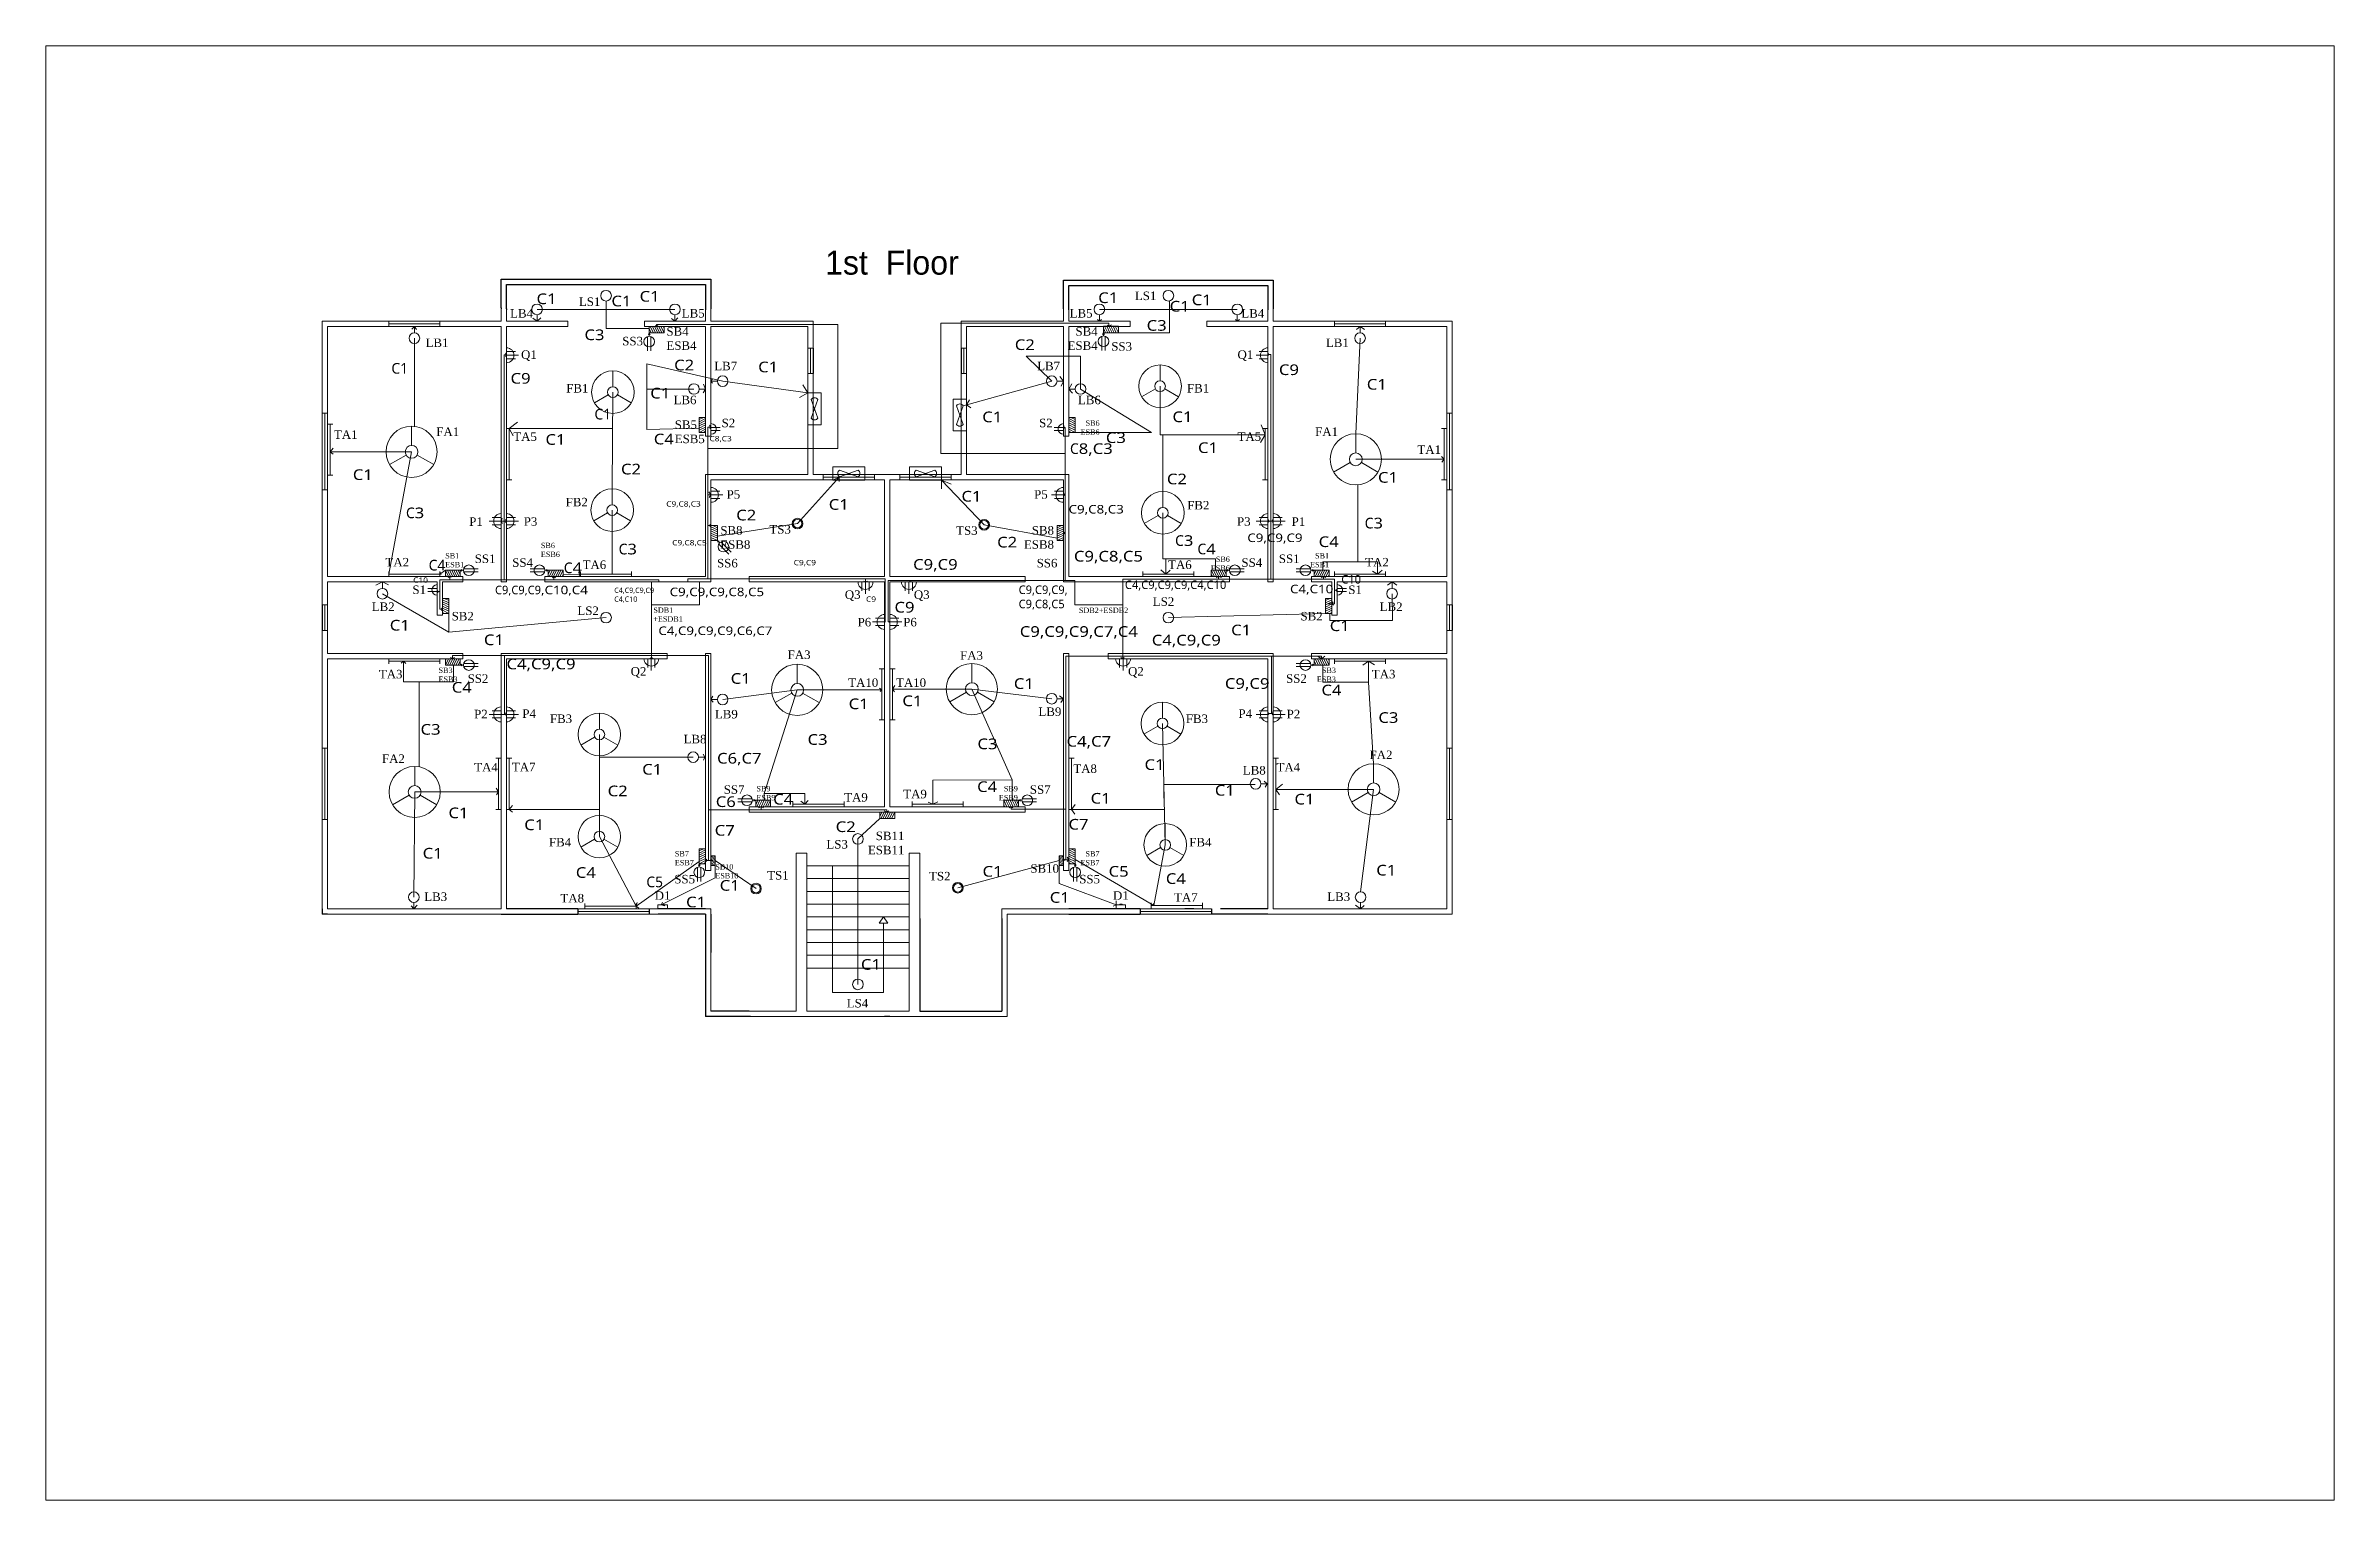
# Paper-space layout 'Layout1' of a CAD drawing. Header units: inches. Extents: x 0.2 to 15.9, y 0.2 to 10.1.
# The model-space entities are those that its viewports show. They can reach past a viewport. Long polylines and large blocks are cut down to what shows.
import ezdxf

# ---------------------------------------------------------------- set-up
doc = ezdxf.new("R2010")
doc.units = ezdxf.units.IN
doc.header["$LTSCALE"] = 10
doc.header["$MEASUREMENT"] = 0
doc.linetypes.add('DASHED2', pattern=[0.375, 0.25, -0.125])
doc.linetypes.add('HIDDEN', pattern=[0.375, 0.25, -0.125])
for name, color, linetype, lineweight in [('FandF', 3, 'Continuous', 13), ('Hidden', 2, 'HIDDEN', 13), ('name', 3, 'Continuous', 13)]:
    doc.layers.add(name, color=color, linetype=linetype, lineweight=lineweight)
doc.styles.get("Standard").update_dxf_attribs({"font": 'Yu Gothic UI.ttf', "width": 1.2, "height": 1})

psp = doc.layouts.get("Layout1")

msp = doc.modelspace()

# ---------------------------------------------------------------- texts
at = {"linetype": 'Continuous', "lineweight": 13, "insert": (112.19, 92.12), "char_height": 2.8144, "width": 52.2995, "attachment_point": 2}
msp.add_mtext('{\\fArabic Transparent|b0|i0|c0|p34;\\H0.7999x;\\C4;1st  Floor\\P\\fTimes New Roman|b1|i0|c0|p18;\\H1.25x;\\C5; }', dxfattribs=at)
at = {"layer": 'FandF', "lineweight": 13, "ltscale": 0.7, "char_height": 0.5, "width": 2.3341, "attachment_point": 1}
for s, insert in [('{\\fTimes New Roman|b0|i0|c0|p18;SDB1 +ESDB1}', (89.79, 58.62)), ('{\\fTimes New Roman|b0|i0|c0|p18;SDB2+ESDB2}', (129.75, 58.6))]:
    msp.add_mtext(s, dxfattribs=dict(at, insert=insert))
at = {"layer": 'Hidden', "color": 4, "linetype": 'DASHED2', "attachment_point": 1}
for s, insert, char_height, width in [('C1', (78.82, 88.1), 1, 2.8861), ('C1', (88.5, 88.33), 1, 3.3186), ('C1', (131.56, 88.2), 1, 2.9711), ('C1', (85.85, 87.89), 1, 2.8142), ('C1', (138.27, 87.4), 1, 2.693), ('C1', (140.34, 88), 1, 2.6813), ('C3', (83.32, 84.72), 1, 2.8465), ('C2', (123.73, 83.79), 1, 3.0252), ('C3', (136.11, 85.6), 1, 2.9349), ('C1', (99.63, 81.7), 1, 3.4767), ('C9', (76.38, 80.63), 1, 2.6414), ('C9', (148.53, 81.44), 1, 2.9298), ('C1', (156.78, 80.07), 1, 2.7845), ('{\\fYu Gothic UI|b0|i0|c128|p34;C1}', (84.26, 77.27), 1, 1.7321), ('C1', (120.67, 77.01), 1, 3.1342), ('C1', (138.53, 77.02), 1, 3.327), ('C1', (79.66, 74.89), 1, 3.0488), ('C4', (89.83, 74.93), 1, 3.0446), ('C8,C3', (95.06, 74.72), 0.5, 2.9819), ('{\\fYu Gothic UI|b0|i0|c128|p34;C}8,C3', (128.91, 74.03), 1, 2.5956), ('C3', (132.28, 75.06), 1, 2.9716), ('C1', (140.93, 74.12), 1, 2.9573), ('C1', (61.57, 71.59), 1, 2.9634), ('C2', (86.75, 72.11), 1, 3.1226), ('C2', (138.01, 71.18), 1, 3.0722), ('C1', (157.83, 71.33), 1, 3.0475), ('C1', (106.26, 68.79), 1, 2.8108), ('C1', (118.72, 69.56), 1, 2.9405), ('{\\fYu Gothic UI|b0|i0|c128|p34;C}3', (66.56, 68), 1, 2.9977), ('C9,C8,C3', (91, 68.59), 0.5, 3.1026), ('C2', (97.57, 67.79), 1, 2.9502), ('C9,C8,C3', (128.78, 68.24), 0.8, 3.1322), ('{\\fYu Gothic UI|b0|i0|c128|p34;C}3', (156.58, 67.04), 1, 2.9352), ('{\\fYu Gothic UI|b0|i0|c128|p34;C}3', (86.53, 64.6), 1, 2.9467), ('C9,C8,C5', (91.56, 64.95), 0.5, 2.9413), ('C2', (122.07, 65.25), 1, 2.7643), ('{\\fYu Gothic UI|b0|i0|c128|p34;C}3', (138.78, 65.4), 1, 3.3026), ('{\\fYu Gothic UI|b0|i0|c128|p34;C}4', (140.88, 64.61), 1, 2.873), ('C9,C9,C9', (145.56, 65.56), 0.8, 2.812), ('C4', (152.26, 65.29), 1, 2.9227), ('{\\fYu Gothic UI|b0|i0|c128|p34;C4}', (68.69, 63.09), 1, 2.5615), ('{\\fYu Gothic UI|b0|i0|c128|p34;C}4', (81.38, 62.84), 1, 2.9524), ('C9,C9', (102.97, 63.08), 0.5, 8.5291), ('C9,C9', (114.18, 63.16), 1, 2.8809), ('C9,C8,C5', (129.28, 63.93), 1, 4.8713), ('C10', (67.24, 61.44), 0.5, 2.7614), ('{\\fYu Gothic UI|b0|i0|c128|p34;C9,C9,C9},C10,C4', (74.92, 60.66), 0.8, 3.539), ('{\\fYu Gothic UI|b0|i0|c128|p34;C4,C9,C9,C9\\PC4,C10}', (86.12, 60.48), 0.5, 2.5375), ('C9,C9,C9,C8,C5', (91.32, 60.48), 0.8, 3.5018), ('{\\fYu Gothic UI|b0|i0|c128|p34;C9,C9,C9,}\\P{\\fYu Gothic UI|b0|i0|c128|p34;C9,C8,C5}', (124.09, 60.68), 0.8, 7.2399), ('{\\fYu Gothic UI|b0|i0|c128|p34;C4,C9,C9,C9,C4,C10}', (134.07, 61.15), 0.8, 4.7911), ('C4,C10', (149.57, 60.75), 0.8, 2.8728), ('{\\fYu Gothic UI|b0|i0|c128|p34;C10}', (154.39, 61.66), 0.8, 3.2732), ('C9', (109.76, 59.65), 0.5, 2.7316), ('C9', (112.43, 59.14), 1, 2.4513), ('C1', (65.04, 57.45), 1, 3.0702), ('C1', (73.88, 56.08), 1, 2.6516), ('C4,C9,C9,C9,C6,C7', (90.26, 56.83), 0.8, 6.0461), ('C9,C9,C9,C7,C4', (124.2, 56.86), 1, 5.7993), ('C4,C9,C9', (136.59, 56.05), 1, 3.4518), ('C1', (144.04, 57), 1, 2.9156), ('C1', (153.3, 57.4), 1, 3.8797), ('C4,C9,C9', (76, 53.81), 1, 5.2191), ('C4', (70.86, 51.62), 1, 3.0241), ('C1', (97.05, 52.45), 1, 2.796), ('C1', (123.64, 51.97), 1, 2.86), ('C9,C9', (143.46, 51.98), 1, 3.0535), ('C1', (108.13, 50.07), 1, 2.8631), ('C1', (113.17, 50.35), 1, 2.86), ('C4', (152.52, 51.36), 1, 2.7059), ('C3', (67.93, 47.67), 1, 3.527), ('C3', (157.87, 48.78), 1, 3.0041), ('C3', (104.27, 46.72), 1, 2.7269), ('C3', (120.22, 46.31), 1, 2.8512), ('C4,C7', (128.59, 46.55), 1, 2.9976), ('C1', (88.74, 43.92), 1, 3.1087), ('C6,C7', (95.77, 44.96), 1, 3.3533), ('C1', (135.91, 44.36), 1, 2.8807), ('C2', (85.5, 41.89), 1, 2.7202), ('C6', (95.65, 40.88), 1, 3.1502), ('C4', (101.04, 41.11), 1, 2.7989), ('C4', (120.19, 42.29), 1, 3.4031), ('C1', (130.85, 41.2), 1, 2.8458), ('C1', (142.51, 41.95), 1, 2.4288), ('C1', (149.99, 41.12), 1, 3.661), ('C1', (70.55, 39.83), 1, 3.1925), ('C1', (77.67, 38.71), 1, 2.6948), ('C7', (128.77, 38.76), 1, 3.302), ('C7', (95.55, 38.19), 1, 2.1179), ('C2', (106.91, 38.53), 1, 2.6249), ('C1', (68.13, 36.04), 1, 2.8474), ('C1', (157.67, 34.45), 1, 2.7457), ('C4', (82.51, 34.23), 1, 3.3337), ('{\\fYu Gothic UI|b0|i0|c128|p34;C5}', (89.13, 33.35), 1, 2.7331), ('C1', (96.02, 33.02), 1, 2.5918), ('C1', (120.7, 34.34), 1, 7.8256), ('C5', (132.54, 34.34), 1, 2.5648), ('C4', (137.91, 33.66), 1, 2.8326), ('C1', (92.86, 31.46), 1, 2.3398), ('C1', (127.01, 31.89), 1, 3.8202), ('C1', (109.28, 25.6), 1, 2.9473)]:
    msp.add_mtext(s, dxfattribs=dict(at, insert=insert, char_height=char_height, width=width))
at = {"layer": 'Hidden', "color": 2, "linetype": 'DASHED2', "char_height": 1, "attachment_point": 1}
for s, insert, width in [('C2', (91.74, 81.88), 2.9271), ('{\\fYu Gothic UI|b0|i0|c128|p34;\\C4;C1}', (65.19, 81.57), 3.6983), ('C1', (89.5, 79.24), 3.0446)]:
    msp.add_mtext(s, dxfattribs=dict(at, insert=insert, width=width))
at = {"layer": 'name', "lineweight": 13, "ltscale": 0.7, "width": 2.9047}
for s, insert, char_height, attachment_point in [('{\\fTimes New Roman|b0|i0|c0|p18;LS1}', (137.02, 88.28), 0.8, 3), ('{\\fTimes New Roman|b0|i0|c0|p18;LB4}', (76.34, 86.63), 0.8, 1), ('{\\fTimes New Roman|b0|i0|c0|p18;LS1}', (82.8, 87.73), 0.8, 1), ('{\\fTimes New Roman|b0|i0|c0|p18;LB5}', (92.46, 86.64), 0.8, 1), ('{\\fTimes New Roman|b0|i0|c0|p18;LB5}', (131.03, 86.64), 0.8, 3), ('{\\fTimes New Roman|b0|i0|c0|p18;LB4}', (147.15, 86.63), 0.8, 3), ('{\\fTimes New Roman|b0|i0|c0|p18;LB1}', (68.4, 83.87), 0.8, 1), ('{\\fTimes New Roman|b0|i0|c0|p18;SS3}', (86.87, 84.03), 0.8, 1), ('{\\fTimes New Roman|b0|i0|c0|p18;SB4\\PESB4}', (91.02, 84.94), 0.8, 1), ('{\\fTimes New Roman|b0|i0|c0|p18;SB4\\PESB4}', (131.51, 84.94), 0.8, 3), ('{\\fTimes New Roman|b0|i0|c0|p18;LB1}', (155.09, 83.87), 0.8, 3), ('{\\fTimes New Roman|b0|i0|c0|p18;Q1}', (77.37, 82.76), 0.8, 1), ('{\\fTimes New Roman|b0|i0|c0|p18;LB7}', (95.51, 81.69), 0.8, 1), ('{\\fTimes New Roman|b0|i0|c0|p18;LB7}', (127.98, 81.69), 0.8, 3), ('{\\fTimes New Roman|b0|i0|c0|p18;SS3}', (132.79, 83.53), 0.8, 1), ('{\\fTimes New Roman|b0|i0|c0|p18;Q1}', (146.12, 82.76), 0.8, 3), ('{\\fTimes New Roman|b0|i0|c0|p18;FB1}', (81.61, 79.6), 0.8, 1), ('{\\fTimes New Roman|b0|i0|c0|p18;FB1}', (141.98, 79.6), 0.8, 3), ('{\\fTimes New Roman|b0|i0|c0|p18;LB6}', (91.69, 78.5), 0.8, 1), ('{\\fTimes New Roman|b0|i0|c0|p18;LB6}', (131.81, 78.5), 0.8, 3), ('{\\fTimes New Roman|b0|i0|c0|p18;TA1}', (59.8, 75.25), 0.8, 1), ('{\\fTimes New Roman|b0|i0|c0|p18;FA1}', (69.41, 75.52), 0.8, 1), ('{\\fTimes New Roman|b0|i0|c0|p18;SB5\\PESB5}', (91.8, 76.18), 0.8, 1), ('{\\fTimes New Roman|b0|i0|c0|p18;S2}', (96.2, 76.34), 0.8, 1), ('{\\fTimes New Roman|b0|i0|c0|p18;S2}', (127.29, 76.34), 0.8, 3), ('{\\fTimes New Roman|b0|i0|c0|p18;SB6\\PESB6}', (131.69, 76.18), 0.5, 3), ('{\\fTimes New Roman|b0|i0|c0|p18;FA1}', (154.08, 75.52), 0.8, 3), ('{\\fTimes New Roman|b0|i0|c0|p18;TA5}', (76.64, 75.06), 0.8, 1), ('{\\fTimes New Roman|b0|i0|c0|p18;TA5}', (146.86, 75.06), 0.8, 3), ('{\\fTimes New Roman|b0|i0|c0|p18;TA1}', (163.75, 73.84), 0.8, 3), ('{\\fTimes New Roman|b0|i0|c0|p18;FB2}', (81.56, 68.91), 0.8, 1), ('{\\fTimes New Roman|b0|i0|c0|p18;P5}', (96.67, 69.63), 0.8, 1), ('{\\fTimes New Roman|b0|i0|c0|p18;P5}', (126.82, 69.63), 0.8, 3), ('{\\fTimes New Roman|b0|i0|c0|p18;P1}', (72.5, 67.08), 0.8, 1), ('{\\fTimes New Roman|b0|i0|c0|p18;P3}', (77.62, 67.09), 0.8, 1), ('{\\fTimes New Roman|b0|i0|c0|p18;FB2}', (139.92, 68.62), 0.8, 1), ('{\\fTimes New Roman|b0|i0|c0|p18;P3}', (145.87, 67.09), 0.8, 3), ('{\\fTimes New Roman|b0|i0|c0|p18;P1}', (151, 67.08), 0.8, 3), ('{\\fTimes New Roman|b0|i0|c0|p18;SB6\\PESB6}', (79.23, 64.69), 0.5, 1), ('{\\fTimes New Roman|b0|i0|c0|p18;SB8\\PESB8}', (96.08, 66.26), 0.8, 1), ('{\\fTimes New Roman|b0|i0|c0|p18;TS3}', (100.69, 66.35), 0.8, 1), ('{\\fTimes New Roman|b0|i0|c0|p18;TS3}', (118.22, 66.24), 0.8, 1), ('{\\fTimes New Roman|b0|i0|c0|p18;SB8\\PESB8}', (127.41, 66.26), 0.8, 3), ('{\\fTimes New Roman|b0|i0|c0|p18;TA2}', (64.64, 63.27), 0.8, 1), ('{\\fTimes New Roman|b0|i0|c0|p18;SB1\\PESB1}', (70.25, 63.72), 0.5, 1), ('{\\fTimes New Roman|b0|i0|c0|p18;SS1}', (73.02, 63.59), 0.8, 1), ('{\\fTimes New Roman|b0|i0|c0|p18;SS4}', (76.54, 63.23), 0.8, 1), ('{\\fTimes New Roman|b0|i0|c0|p18;TA6}', (83.15, 63.03), 0.8, 1), ('{\\fTimes New Roman|b0|i0|c0|p18;SS6}', (95.77, 63.18), 0.8, 1), ('{\\fTimes New Roman|b0|i0|c0|p18;SS6}', (127.73, 63.18), 0.8, 3), ('{\\fTimes New Roman|b0|i0|c0|p18;TA6}', (140.34, 63.03), 0.8, 3), ('{\\fTimes New Roman|b0|i0|c0|p18;SB6\\PESB6}', (143.92, 63.4), 0.5, 3), ('{\\fTimes New Roman|b0|i0|c0|p18;SS4}', (146.96, 63.23), 0.8, 3), ('{\\fTimes New Roman|b0|i0|c0|p18;SS1}', (150.47, 63.59), 0.8, 3), ('{\\fTimes New Roman|b0|i0|c0|p18;SB1\\PESB1}', (153.24, 63.72), 0.5, 3), ('{\\fTimes New Roman|b0|i0|c0|p18;TA2}', (158.85, 63.27), 0.8, 3), ('{\\fTimes New Roman|b0|i0|c0|p18;S1}', (67.17, 60.68), 0.8, 1), ('{\\fTimes New Roman|b0|i0|c0|p18;Q3}', (107.77, 60.22), 0.8, 1), ('{\\fTimes New Roman|b0|i0|c0|p18;Q3}', (115.73, 60.22), 0.8, 3), ('{\\fTimes New Roman|b0|i0|c0|p18;S1}', (156.32, 60.68), 0.8, 3), ('{\\fTimes New Roman|b0|i0|c0|p18;LB2}', (63.35, 59.09), 0.8, 1), ('{\\fTimes New Roman|b0|i0|c0|p18;SB2}', (70.85, 58.2), 0.8, 1), ('{\\fTimes New Roman|b0|i0|c0|p18;LS2}', (82.66, 58.71), 0.8, 1), ('{\\fTimes New Roman|b0|i0|c0|p18;LS2}', (138.7, 59.57), 0.8, 3), ('{\\fTimes New Roman|b0|i0|c0|p18;SB2}', (152.64, 58.2), 0.8, 3), ('{\\fTimes New Roman|b0|i0|c0|p18;LB2}', (160.14, 59.09), 0.8, 3), ('{\\fTimes New Roman|b0|i0|c0|p18;P6}', (108.97, 57.64), 0.8, 1), ('{\\fTimes New Roman|b0|i0|c0|p18;P6}', (114.53, 57.64), 0.8, 3), ('{\\fTimes New Roman|b0|i0|c0|p18;FA3}', (102.4, 54.58), 0.8, 1), ('{\\fTimes New Roman|b0|i0|c0|p18;FA3}', (120.74, 54.51), 0.8, 3), ('{\\fTimes New Roman|b0|i0|c0|p18;TA3}', (64.02, 52.76), 0.8, 1), ('{\\fTimes New Roman|b0|i0|c0|p18;SB3\\PESB3}', (69.62, 52.97), 0.5, 1), ('{\\fTimes New Roman|b0|i0|c0|p18;SS2}', (72.35, 52.34), 0.8, 1), ('{\\fTimes New Roman|b0|i0|c0|p18;Q2}', (87.66, 53.02), 0.8, 1), ('{\\fTimes New Roman|b0|i0|c0|p18;TA10}', (108.09, 51.96), 0.8, 1), ('{\\fTimes New Roman|b0|i0|c0|p18;TA10}', (115.4, 51.96), 0.8, 3), ('{\\fTimes New Roman|b0|i0|c0|p18;Q2}', (135.84, 53.02), 0.8, 3), ('{\\fTimes New Roman|b0|i0|c0|p18;SS2}', (151.15, 52.34), 0.8, 3), ('{\\fTimes New Roman|b0|i0|c0|p18;SB3\\PESB3}', (153.88, 52.97), 0.5, 3), ('{\\fTimes New Roman|b0|i0|c0|p18;TA3}', (159.47, 52.76), 0.8, 3), ('{\\fTimes New Roman|b0|i0|c0|p18;P2}', (72.96, 49.01), 0.8, 1), ('{\\fTimes New Roman|b0|i0|c0|p18;P4}', (77.49, 49.05), 0.8, 1), ('{\\fTimes New Roman|b0|i0|c0|p18;FB3}', (80.08, 48.57), 0.8, 1), ('{\\fTimes New Roman|b0|i0|c0|p18;LB9}', (95.57, 49), 0.8, 1), ('{\\fTimes New Roman|b0|i0|c0|p18;LB9}', (128.1, 49.23), 0.8, 3), ('{\\fTimes New Roman|b0|i0|c0|p18;FB3}', (141.87, 48.57), 0.8, 3), ('{\\fTimes New Roman|b0|i0|c0|p18;P4}', (146.01, 49.05), 0.8, 3), ('{\\fTimes New Roman|b0|i0|c0|p18;P2}', (150.53, 49.01), 0.8, 3), ('{\\fTimes New Roman|b0|i0|c0|p18;LB8}', (92.63, 46.66), 0.8, 1), ('{\\fTimes New Roman|b0|i0|c0|p18;FA2}', (159.19, 45.18), 0.8, 3), ('{\\fTimes New Roman|b0|i0|c0|p18;FA2}', (64.31, 44.82), 0.8, 1), ('{\\fTimes New Roman|b0|i0|c0|p18;TA4}', (72.97, 44.02), 0.8, 1), ('{\\fTimes New Roman|b0|i0|c0|p18;TA7}', (76.51, 44.03), 0.8, 1), ('{\\fTimes New Roman|b0|i0|c0|p18;TA8}', (131.44, 43.88), 0.8, 3), ('{\\fTimes New Roman|b0|i0|c0|p18;LB8}', (147.29, 43.73), 0.8, 3), ('{\\fTimes New Roman|b0|i0|c0|p18;TA4}', (150.52, 44.02), 0.8, 3), ('{\\fTimes New Roman|b0|i0|c0|p18;SS7}', (96.4, 41.92), 0.8, 1), ('{\\fTimes New Roman|b0|i0|c0|p18;SB9\\PESB9}', (99.47, 41.85), 0.5, 1), ('{\\fTimes New Roman|b0|i0|c0|p18;TA9}', (107.71, 41.19), 0.8, 1), ('{\\fTimes New Roman|b0|i0|c0|p18;TA9}', (115.47, 41.5), 0.8, 3), ('{\\fTimes New Roman|b0|i0|c0|p18;SB9\\PESB9}', (124.02, 41.85), 0.5, 3), ('{\\fTimes New Roman|b0|i0|c0|p18;SS7}', (127.09, 41.92), 0.8, 3), ('{\\fTimes New Roman|b0|i0|c0|p18;FB4}', (79.99, 36.98), 0.8, 1), ('{\\fTimes New Roman|b0|i0|c0|p18;LS3}', (106.04, 36.78), 0.8, 1), ('{\\fTimes New Roman|b0|i0|c0|p18;SB11\\PESB11}', (113.36, 37.57), 0.8, 3), ('{\\fTimes New Roman|b0|i0|c0|p18;FB4}', (142.2, 36.98), 0.8, 3), ('{\\fTimes New Roman|b0|i0|c0|p18;SB7\\PESB7}', (91.81, 35.74), 0.5, 1), ('{\\fTimes New Roman|b0|i0|c0|p18;SB10\\PESB10}', (95.61, 34.51), 0.5, 1), ('{\\fTimes New Roman|b0|i0|c0|p18;SB10}', (127.88, 34.51), 0.8, 3), ('{\\fTimes New Roman|b0|i0|c0|p18;SB7\\PESB7}', (131.68, 35.74), 0.5, 3), ('{\\fTimes New Roman|b0|i0|c0|p18;SS5}', (91.76, 33.51), 0.8, 1), ('{\\fTimes New Roman|b0|i0|c0|p18;TS1}', (100.48, 33.87), 0.8, 1), ('{\\fTimes New Roman|b0|i0|c0|p18;TS2}', (115.68, 33.79), 0.8, 1), ('{\\fTimes New Roman|b0|i0|c0|p18;SS5}', (131.73, 33.51), 0.8, 3), ('{\\fTimes New Roman|b0|i0|c0|p18;LB3}', (68.28, 31.86), 0.8, 1), ('{\\fTimes New Roman|b0|i0|c0|p18;TA8}', (81.07, 31.72), 0.8, 1), ('{\\fTimes New Roman|b0|i0|c0|p18;D1}', (89.92, 31.97), 0.8, 1), ('{\\fTimes New Roman|b0|i0|c0|p18;D1}', (134.43, 31.97), 0.8, 3), ('{\\fTimes New Roman|b0|i0|c0|p18;TA7}', (140.9, 31.79), 0.8, 3), ('{\\fTimes New Roman|b0|i0|c0|p18;LB3}', (155.22, 31.86), 0.8, 3), ('{\\fTimes New Roman|b0|i0|c0|p18;LS4}', (107.95, 21.86), 0.8, 1)]:
    msp.add_mtext(s, dxfattribs=dict(at, insert=insert, char_height=char_height, attachment_point=attachment_point))

# ---------------------------------------------------------------- linework, layer by layer
for p, q in [((75.5, 86.76), (75.5, 89.45)), ((75.5, 89.45), (94.7, 89.45)), ((76, 86.67), (76, 88.93)), ((76, 88.93), (94.66, 88.93)), ((94.66, 88.93), (94.7, 88.93)), ((94.7, 89.45), (95.2, 89.45)), ((94.7, 88.93), (94.7, 86.57)), ((95.17, 89.45), (95.2, 89.45)), ((95.2, 89.45), (95.2, 86.67)), ((128.3, 86.67), (128.3, 89.36)), ((128.3, 89.36), (147.97, 89.36)), ((128.8, 86.57), (128.8, 88.84)), ((128.8, 88.84), (147.46, 88.84)), ((147.46, 88.84), (147.5, 88.84)), ((147.5, 88.84), (147.5, 86.57)), ((147.97, 89.36), (148, 89.36)), ((148, 89.36), (148, 86.67)), ((75.5, 86.76), (75.5, 86.67)), ((76, 86.67), (76, 86.57)), ((76, 86.57), (76, 86.57)), ((76, 86.57), (76, 86.57)), ((104.8, 82.98), (104.8, 80.58)), ((118.7, 82.98), (118.7, 80.58)), ((58.7, 58.86), (58.7, 56.46)), ((164.8, 58.86), (164.8, 56.46)), ((58.7, 30.31), (58.7, 29.81)), ((82.7, 30.31), (76, 30.31)), ((82.7, 30.31), (82.7, 29.81)), ((89.4, 30.31), (89.4, 29.81)), ((94.7, 30.31), (90.25, 30.31)), ((135.5, 30.31), (128.8, 30.31)), ((135.5, 30.31), (135.5, 30.06)), ((140.55, 30.31), (139.69, 30.31)), ((142.2, 30.31), (142.2, 30.06)), ((147.5, 30.31), (143.05, 30.31)), ((59.2, 29.81), (58.7, 29.81)), ((75.5, 29.81), (76, 29.81)), ((76, 29.81), (82.7, 29.81)), ((94.7, 29.81), (90.25, 29.81)), ((94.7, 29.81), (94.7, 23.69)), ((95.2, 29.81), (95.2, 26.21)), ((114.8, 29.41), (114.8, 20.71)), ((122.5, 29.41), (122.5, 20.71)), ((128.8, 29.81), (135.5, 29.81)), ((135.5, 30.06), (135.5, 29.81)), ((142.2, 30.06), (142.2, 29.81)), ((143.05, 29.81), (142.2, 29.81)), ((147.5, 29.81), (143.05, 29.81)), ((94.68, 23.69), (94.68, 20.21)), ((95.2, 20.21), (94.68, 20.21)), ((98.8, 20.71), (95.2, 20.71)), ((98.9, 20.21), (95.2, 20.21)), ((112, 20.21), (111.5, 20.21)), ((112, 20.21), (112, 20.21)), ((114.8, 20.71), (122.5, 20.71))]:
    msp.add_line(p, q)
at = {"linetype": 'Continuous', "lineweight": 13}
for p, q in [((75.5, 85.51), (75.5, 86.67)), ((76, 86.57), (76, 85.51)), ((94.7, 86.57), (94.7, 85.51)), ((95.2, 85.51), (95.2, 86.67)), ((128.3, 85.51), (128.3, 86.67)), ((128.8, 86.57), (128.8, 85.51)), ((147.5, 86.57), (147.5, 85.51)), ((148, 85.51), (148, 86.67)), ((58.7, 76.86), (58.7, 85.51)), ((58.7, 85.51), (58.7, 85.51)), ((59.2, 85.01), (59.2, 76.86)), ((69.75, 85.51), (75.5, 85.51)), ((76, 85.51), (81.75, 85.51)), ((88.95, 85.51), (94.7, 85.51)), ((95.2, 85.51), (104.8, 85.51)), ((104.3, 85.01), (104.3, 82.98)), ((104.8, 85.51), (104.8, 85.01)), ((104.8, 85.01), (104.8, 82.98)), ((128.3, 85.51), (118.7, 85.51)), ((118.7, 82.98), (118.7, 85.51)), ((128.8, 85.51), (128.86, 85.51)), ((147.5, 85.51), (147.43, 85.51)), ((148, 85.51), (153.75, 85.51)), ((148, 85.01), (153.75, 85.01)), ((164.3, 76.86), (164.3, 85.01)), ((164.8, 76.86), (164.8, 85.51)), ((104.8, 80.58), (104.8, 71.11)), ((118.7, 77.56), (118.7, 80.58)), ((94.7, 74.71), (94.7, 74.81)), ((128.3, 74.71), (128.3, 74.81)), ((128.8, 74.81), (128.8, 74.71)), ((94.7, 71.11), (95.2, 71.11)), ((111.5, 71.11), (110.55, 71.11)), ((111.5, 71.11), (112, 71.11)), ((112, 71.11), (112.95, 71.11)), ((58.7, 69.66), (58.7, 58.86)), ((59.2, 61.51), (59.2, 69.66)), ((112, 70.61), (112.95, 70.61)), ((164.3, 61.51), (164.3, 69.66)), ((164.8, 61.01), (164.8, 69.66)), ((59.2, 61.01), (59.2, 58.86)), ((71.8, 61.51), (71.9, 61.51)), ((71.9, 61.01), (71.8, 61.01)), ((79.7, 61.51), (79.6, 61.51)), ((79.6, 61.51), (79.6, 61.38)), ((79.6, 61.26), (79.6, 61.38)), ((79.6, 61.26), (79.6, 61.13)), ((79.6, 61.13), (79.6, 61.01)), ((79.6, 61.01), (79.7, 61.01)), ((95.2, 61.01), (95.2, 61.51)), ((98.9, 61.51), (98.8, 61.51)), ((98.8, 61.01), (98.9, 61.01)), ((124.6, 61.51), (124.7, 61.51)), ((124.7, 61.01), (124.6, 61.01)), ((143.8, 61.51), (143.9, 61.51)), ((143.9, 61.01), (143.8, 61.01)), ((151.7, 61.51), (151.6, 61.51)), ((151.6, 61.01), (151.7, 61.01)), ((164.3, 58.86), (164.3, 61.01)), ((164.8, 58.86), (164.8, 61.01)), ((58.7, 53.61), (58.7, 56.46)), ((59.2, 54.31), (59.2, 55.9)), ((69.5, 57.91), (69.5, 58.01)), ((70, 57.91), (69.5, 57.91)), ((70, 58.01), (70, 57.91)), ((153.5, 57.91), (153.5, 58.01)), ((153.5, 57.91), (154, 57.91)), ((154, 58.01), (154, 57.91)), ((164.3, 56.46), (164.3, 54.31)), ((71.8, 54.31), (71.9, 54.31)), ((71.9, 53.81), (71.8, 53.81)), ((71.9, 53.81), (71.9, 54.31)), ((90.6, 53.81), (90.5, 53.81)), ((91, 54.31), (91.1, 54.31)), ((91.1, 54.31), (91.1, 53.81)), ((94.7, 54.31), (94.7, 53.81)), ((128.3, 39.41), (128.3, 54.31)), ((132.5, 53.81), (132.5, 54.31)), ((151.6, 54.31), (151.6, 53.81)), ((151.7, 54.31), (151.6, 54.31)), ((151.6, 53.81), (151.7, 53.81)), ((58.7, 45.41), (58.7, 53.61)), ((95.2, 39.41), (95.2, 53.11)), ((58.7, 38.71), (58.7, 30.31)), ((59.2, 30.31), (59.2, 38.71)), ((95.2, 38.71), (95.2, 34.01)), ((98.8, 39.91), (98.8, 39.41)), ((98.9, 39.91), (98.8, 39.91)), ((98.8, 39.41), (98.9, 39.41)), ((112, 39.41), (98.9, 39.41)), ((124.6, 39.91), (124.7, 39.91)), ((124.7, 39.41), (124.6, 39.41)), ((124.7, 39.91), (124.7, 39.41)), ((128.3, 38.71), (128.3, 34.01)), ((164.8, 29.81), (164.8, 38.71)), ((104.2, 35.56), (103.2, 35.56)), ((103.2, 35.56), (103.2, 20.71)), ((104.2, 35.56), (104.2, 34.36)), ((113.8, 34.36), (113.8, 35.56)), ((113.8, 35.56), (114.8, 35.56)), ((114.8, 35.56), (114.8, 34.36)), ((94.7, 33.91), (94.7, 34.01)), ((95.2, 33.91), (94.7, 33.91)), ((95.2, 34.01), (95.2, 33.91)), ((106.6, 34.36), (106.6, 22.48)), ((114.8, 34.36), (114.8, 29.41)), ((128.3, 33.91), (128.3, 34.01)), ((128.3, 33.91), (128.8, 33.91)), ((128.8, 34.01), (128.8, 33.91)), ((95.2, 30.31), (94.7, 30.31)), ((122.5, 30.31), (122.5, 29.41)), ((137.35, 30.31), (137.54, 30.31)), ((148, 30.31), (164.3, 30.31)), ((164.3, 30.31), (164.3, 30.31)), ((95.2, 29.81), (95.18, 29.81)), ((111.4, 29.56), (110.98, 28.97)), ((110.98, 28.97), (111.4, 28.97)), ((111.4, 29.56), (111.81, 28.97)), ((111.4, 22.48), (111.4, 28.97)), ((111.81, 28.97), (111.4, 28.97)), ((147.5, 29.81), (164.8, 29.81)), ((95.2, 26.11), (95.2, 26.21)), ((95.2, 21.41), (95.2, 26.11)), ((104.2, 24.76), (104.2, 20.71)), ((113.8, 24.76), (113.8, 20.71)), ((106.6, 22.48), (111.4, 22.48)), ((98.8, 20.71), (98.9, 20.71)), ((98.9, 20.21), (98.8, 20.21)), ((103.2, 20.71), (98.9, 20.71)), ((113.8, 20.71), (104.2, 20.71))]:
    msp.add_line(p, q, dxfattribs=at)
at = {"lineweight": 13}
for p, q in [((64.95, 85.51), (58.7, 85.51)), ((64.95, 85.01), (59.2, 85.01)), ((64.95, 85.01), (64.95, 85.51)), ((64.95, 85.51), (69.75, 85.51)), ((69.75, 85.26), (64.95, 85.26)), ((69.75, 85.01), (64.95, 85.01)), ((75.5, 85.01), (69.5, 85.01)), ((69.75, 85.01), (69.75, 85.51)), ((75.5, 85.01), (75.5, 61.01)), ((81.75, 85.01), (76, 85.01)), ((76, 85.01), (76, 61.01)), ((81.75, 85.01), (81.75, 85.51)), ((88.95, 85.38), (88.95, 85.51)), ((88.95, 85.26), (88.95, 85.38)), ((88.95, 85.13), (88.95, 85.26)), ((88.95, 85.01), (88.95, 85.13)), ((94.7, 85.01), (88.95, 85.01)), ((94.7, 74.71), (94.7, 85.01)), ((95.2, 74.71), (95.2, 85.01)), ((95.2, 85.01), (104.3, 85.01)), ((128.3, 85.01), (119.2, 85.01)), ((119.2, 85.01), (119.2, 82.98)), ((128.3, 74.71), (128.3, 85.01)), ((128.8, 85.01), (134.55, 85.01)), ((128.8, 74.71), (128.8, 85.01)), ((128.86, 85.51), (134.55, 85.51)), ((134.55, 85.38), (134.55, 85.51)), ((134.55, 85.26), (134.55, 85.38)), ((134.55, 85.13), (134.55, 85.26)), ((134.55, 85.01), (134.55, 85.13)), ((141.75, 85.51), (147.43, 85.51)), ((141.75, 85.51), (141.75, 85.01)), ((141.75, 85.01), (147.5, 85.01)), ((147.5, 85.01), (147.5, 61.01)), ((148, 85.01), (148, 61.01)), ((153.75, 85.01), (153.75, 85.51)), ((153.75, 85.51), (158.55, 85.51)), ((153.75, 85.26), (158.55, 85.26)), ((158.55, 85.01), (153.75, 85.01)), ((158.55, 85.51), (164.8, 85.51)), ((158.55, 85.01), (158.55, 85.51)), ((158.55, 85.01), (164.3, 85.01)), ((76, 81.6), (76, 83)), ((104.3, 80.58), (104.3, 82.98)), ((104.3, 82.98), (104.8, 82.98)), ((104.55, 80.58), (104.55, 82.98)), ((118.7, 82.98), (119.2, 82.98)), ((118.95, 80.58), (118.95, 82.98)), ((119.2, 82.98), (119.2, 80.58)), ((104.3, 80.58), (104.3, 71.11)), ((104.3, 80.58), (104.8, 80.58)), ((118.7, 80.58), (119.2, 80.58)), ((119.2, 80.58), (119.2, 71.11)), ((118.7, 77.56), (118.7, 71.11)), ((59.2, 76.86), (58.7, 76.86)), ((58.7, 76.86), (58.7, 69.66)), ((58.95, 69.66), (58.95, 76.86)), ((59.2, 76.86), (59.2, 69.66)), ((94.7, 75.06), (94.7, 76.46)), ((95.2, 75.9), (95.2, 76.4)), ((95.2, 75.9), (95.2, 75.4)), ((164.3, 76.86), (164.8, 76.86)), ((164.3, 76.86), (164.3, 69.66)), ((164.55, 69.66), (164.55, 76.86)), ((164.8, 76.86), (164.8, 69.66)), ((95.2, 74.71), (94.7, 74.71)), ((128.3, 74.71), (128.8, 74.71)), ((94.7, 61.51), (94.7, 71.11)), ((95.2, 71.11), (94.7, 71.11)), ((104.3, 71.11), (95.2, 71.11)), ((104.8, 71.11), (105.75, 71.11)), ((105.75, 71.11), (105.75, 70.61)), ((110.55, 71.11), (105.75, 71.11)), ((110.55, 70.61), (110.55, 71.11)), ((112.95, 70.61), (112.95, 71.11)), ((112.95, 71.11), (117.75, 71.11)), ((118.7, 71.11), (117.75, 71.11)), ((117.75, 71.11), (117.75, 70.61)), ((119.2, 71.11), (128.8, 71.11)), ((128.3, 71.11), (128.8, 71.11)), ((128.8, 61.51), (128.8, 71.11)), ((59.2, 69.66), (58.7, 69.66)), ((75.5, 69.51), (75.5, 68.51)), ((76, 69.51), (76, 68.51)), ((95.2, 61.01), (95.2, 70.61)), ((105.75, 70.61), (95.2, 70.61)), ((110.55, 70.86), (105.75, 70.86)), ((105.75, 70.61), (110.55, 70.61)), ((111.5, 70.61), (110.3, 70.61)), ((111.5, 61.51), (111.5, 70.61)), ((112, 61.51), (112, 70.61)), ((112.95, 70.86), (117.75, 70.86)), ((112.95, 70.61), (117.75, 70.61)), ((117.75, 70.61), (118.7, 70.61)), ((118.7, 70.61), (128.3, 70.61)), ((128.3, 61.01), (128.3, 70.61)), ((164.3, 69.66), (164.8, 69.66)), ((75.5, 66.03), (75.5, 67.43)), ((76, 66.03), (76, 67.43)), ((76, 64.7), (76, 65.4)), ((59.2, 61.51), (71.9, 61.51)), ((59.2, 61.01), (69.5, 61.01)), ((69.5, 61.01), (69.5, 57.91)), ((70, 61.01), (71.9, 61.01)), ((70, 61.01), (70, 57.91)), ((71.66, 61.51), (70.26, 61.51)), ((71.9, 61.01), (71.9, 61.51)), ((75.5, 61.01), (76, 61.01)), ((79.6, 61.51), (94.7, 61.51)), ((79.6, 61.01), (95.2, 61.01)), ((79.91, 61.51), (81.31, 61.51)), ((91.53, 61.51), (92.33, 61.51)), ((98.8, 61.51), (111.5, 61.51)), ((98.8, 61.51), (98.8, 61.01)), ((98.8, 61.01), (111.5, 61.01)), ((110.41, 61.01), (109.01, 61.01)), ((111.5, 39.91), (111.5, 61.01)), ((124.7, 61.51), (112, 61.51)), ((124.7, 61.01), (112, 61.01)), ((112, 39.91), (112, 61.01)), ((124.7, 61.51), (124.7, 61.01)), ((143.9, 61.01), (128.3, 61.01)), ((143.9, 61.51), (128.8, 61.51)), ((143.9, 61.51), (143.9, 61.01)), ((148, 61.01), (147.5, 61.01)), ((164.3, 61.51), (151.6, 61.51)), ((151.6, 61.01), (151.6, 61.51)), ((153.5, 61.01), (151.6, 61.01)), ((153.5, 61.01), (153.5, 57.91)), ((164.3, 61.01), (154, 61.01)), ((154, 61.01), (154, 57.91)), ((58.7, 58.86), (59.2, 58.86)), ((58.95, 56.46), (58.95, 58.86)), ((59.2, 58.86), (59.2, 56.46)), ((69.5, 58.78), (69.5, 59.28)), ((69.5, 58.78), (69.5, 58.28)), ((70, 59.46), (70, 58.06)), ((164.3, 56.46), (164.3, 58.86)), ((164.3, 58.86), (164.8, 58.86)), ((164.55, 56.46), (164.55, 58.86)), ((58.7, 56.46), (59.2, 56.46)), ((59.2, 56.46), (59.2, 55.9)), ((111.5, 57.96), (111.5, 56.56)), ((164.3, 56.46), (164.8, 56.46)), ((164.8, 56.46), (164.8, 45.41)), ((59.2, 54.31), (71.9, 54.31)), ((59.2, 53.81), (71.9, 53.81)), ((59.2, 53.81), (59.2, 45.41)), ((75.5, 54.31), (75.5, 30.31)), ((75.5, 54.31), (76, 54.31)), ((75.5, 53.61), (75.5, 54.11)), ((76, 54.31), (91.1, 54.31)), ((76, 53.81), (91.1, 53.81)), ((76, 53.81), (76, 30.31)), ((91.1, 53.81), (91.1, 53.81)), ((94.7, 54.31), (94.7, 33.91)), ((94.7, 54.31), (95.2, 54.31)), ((94.7, 53.61), (94.7, 53.81)), ((95.2, 54.31), (95.2, 53.61)), ((128.8, 54.31), (128.3, 54.31)), ((128.8, 54.31), (128.8, 33.91)), ((128.8, 53.61), (128.8, 53.81)), ((148, 54.31), (132.5, 54.31)), ((147.5, 53.81), (132.5, 53.81)), ((148, 54.31), (147.5, 54.31)), ((147.5, 53.81), (147.5, 30.31)), ((148, 54.31), (148, 30.31)), ((148, 53.61), (148, 54.11)), ((164.3, 54.31), (151.6, 54.31)), ((164.3, 53.81), (151.6, 53.81)), ((164.3, 53.81), (164.3, 45.41)), ((76, 52.02), (76, 51.22)), ((95.2, 53.61), (95.2, 53.11)), ((59.2, 45.41), (58.7, 45.41)), ((58.7, 45.41), (58.7, 38.71)), ((58.95, 38.71), (58.95, 45.41)), ((59.2, 45.41), (59.2, 38.71)), ((164.3, 45.41), (164.8, 45.41)), ((164.3, 45.41), (164.3, 38.71)), ((164.55, 38.71), (164.55, 45.41)), ((164.8, 45.41), (164.8, 38.71)), ((59.2, 38.71), (58.7, 38.71)), ((95.2, 39.41), (95.2, 38.71)), ((98.8, 39.91), (111.5, 39.91)), ((124.7, 39.91), (112, 39.91)), ((124.7, 39.41), (112, 39.41)), ((128.3, 39.41), (128.3, 38.71)), ((164.3, 38.71), (164.3, 30.31)), ((164.3, 38.71), (164.8, 38.71)), ((104.2, 33.16), (104.2, 34.36)), ((104.2, 34.36), (109, 34.36)), ((104.2, 31.96), (104.2, 33.16)), ((104.2, 33.16), (109, 33.16)), ((113.8, 34.36), (109, 34.36)), ((109, 34.36), (109, 24.76)), ((109, 34.36), (109, 24.76)), ((113.8, 33.16), (109, 33.16)), ((113.8, 33.16), (113.8, 34.36)), ((113.8, 31.96), (113.8, 33.16)), ((59.2, 30.31), (75.5, 30.31)), ((89.4, 30.31), (82.7, 30.31)), ((90.25, 30.31), (89.35, 30.31)), ((104.2, 30.76), (104.2, 31.96)), ((104.2, 31.96), (109, 31.96)), ((104.2, 29.56), (104.2, 30.76)), ((104.2, 30.76), (109, 30.76)), ((113.8, 31.96), (109, 31.96)), ((113.8, 30.76), (109, 30.76)), ((113.8, 30.76), (113.8, 31.96)), ((113.8, 29.56), (113.8, 30.76)), ((128.8, 30.31), (122.5, 30.31)), ((142.2, 30.31), (135.5, 30.31)), ((59.2, 29.81), (75.5, 29.81)), ((82.7, 30.06), (89.4, 30.06)), ((89.4, 29.81), (82.7, 29.81)), ((90.25, 29.81), (89.35, 29.81)), ((104.2, 28.36), (104.2, 29.56)), ((104.2, 29.56), (109, 29.56)), ((104.2, 27.16), (104.2, 28.36)), ((104.2, 28.36), (109, 28.36)), ((113.8, 29.56), (109, 29.56)), ((113.8, 28.36), (109, 28.36)), ((113.8, 28.36), (113.8, 29.56)), ((113.8, 27.16), (113.8, 28.36)), ((128.8, 29.81), (123, 29.81)), ((123, 29.81), (123, 20.21)), ((135.5, 30.06), (142.2, 30.06)), ((142.2, 29.81), (135.5, 29.81)), ((104.2, 25.96), (104.2, 27.16)), ((104.2, 27.16), (109, 27.16)), ((104.2, 24.76), (104.2, 25.96)), ((104.2, 25.96), (109, 25.96)), ((113.8, 27.16), (109, 27.16)), ((113.8, 25.96), (109, 25.96)), ((113.8, 25.96), (113.8, 27.16)), ((113.8, 24.76), (113.8, 25.96)), ((109, 24.76), (104.2, 24.76)), ((109, 24.76), (113.8, 24.76)), ((95.2, 20.71), (95.2, 21.41)), ((98.8, 20.21), (111.5, 20.21)), ((98.9, 20.21), (103.2, 20.21)), ((104.2, 20.21), (111.5, 20.21)), ((112, 20.21), (123, 20.21)), ((112, 20.21), (113.8, 20.21))]:
    msp.add_line(p, q, dxfattribs=at)
at = {"linetype": 'DASHED2', "lineweight": 13}
for p, q in [((104.3, 80.58), (104.3, 82.98)), ((104.8, 80.58), (104.8, 82.98)), ((118.7, 80.58), (118.7, 82.98)), ((119.2, 80.58), (119.2, 82.98)), ((58.7, 56.46), (58.7, 58.86)), ((59.2, 56.46), (59.2, 58.86)), ((164.3, 56.46), (164.3, 58.86)), ((164.8, 56.46), (164.8, 58.86))]:
    msp.add_line(p, q, dxfattribs=at)
at = {"lineweight": 13, "ltscale": 0.7}
msp.add_line((95.2, 30.31), (95.2, 29.81), dxfattribs=at)
at = {"layer": 'FandF', "lineweight": 13}
for p, q in [((78.87, 86.11), (78.87, 85.51)), ((91.82, 86.11), (91.82, 85.51)), ((131.67, 86.11), (131.67, 85.51)), ((144.62, 86.11), (144.62, 85.51)), ((67.35, 84.41), (67.35, 85.01)), ((89.25, 84.05), (89.25, 82.7)), ((89.4, 84.39), (89.32, 84.23)), ((89.6, 84.39), (89.4, 84.8)), ((89.6, 84.39), (89.4, 84.39)), ((89.4, 84.08), (89.4, 84.39)), ((89.4, 84.39), (89.48, 84.23)), ((89.8, 84.39), (89.5, 84.99)), ((89.55, 84.05), (89.55, 82.7)), ((89.8, 84.39), (89.6, 84.39)), ((90, 84.39), (89.7, 84.99)), ((90, 84.39), (89.8, 84.39)), ((90.2, 84.39), (89.9, 84.99)), ((90.2, 84.39), (90, 84.39)), ((90.4, 84.39), (90.1, 84.99)), ((90.4, 84.39), (90.2, 84.39)), ((90.6, 84.39), (90.3, 84.99)), ((90.6, 84.39), (90.4, 84.39)), ((90.8, 84.39), (90.5, 84.99)), ((90.8, 84.39), (90.6, 84.39)), ((90.8, 84.8), (90.7, 84.99)), ((90.8, 84.99), (90.8, 84.39)), ((131.91, 84.09), (131.91, 82.74)), ((132.06, 84.42), (131.98, 84.26)), ((132.26, 84.42), (132.06, 84.83)), ((132.26, 84.42), (132.06, 84.42)), ((132.06, 84.11), (132.06, 84.42)), ((132.06, 84.42), (132.14, 84.26)), ((132.46, 84.42), (132.16, 85.02)), ((132.21, 84.09), (132.21, 82.74)), ((132.46, 84.42), (132.26, 84.42)), ((132.66, 84.42), (132.36, 85.02)), ((132.66, 84.42), (132.46, 84.42)), ((132.86, 84.42), (132.56, 85.02)), ((132.86, 84.42), (132.66, 84.42)), ((133.06, 84.42), (132.76, 85.02)), ((133.06, 84.42), (132.86, 84.42)), ((133.26, 84.42), (132.96, 85.02)), ((133.26, 84.42), (133.06, 84.42)), ((133.46, 84.42), (133.16, 85.02)), ((133.46, 84.42), (133.26, 84.42)), ((133.46, 84.83), (133.36, 85.02)), ((133.46, 85.02), (133.46, 84.42)), ((156.15, 84.41), (156.15, 85.01)), ((76, 82.64), (76.84, 82.64)), ((76, 82.3), (77.12, 82.3)), ((76, 81.96), (76.84, 81.96)), ((147.5, 82.3), (146.38, 82.3)), ((147.5, 82.64), (146.66, 82.64)), ((147.5, 81.96), (146.66, 81.96)), ((95.8, 79.86), (95.2, 79.86)), ((127.7, 79.86), (128.3, 79.86)), ((94.1, 79.13), (94.7, 79.13)), ((104.3, 75.77), (104.3, 78.76)), ((104.3, 78.76), (105.55, 78.76)), ((104.61, 76.39), (105.23, 78.14)), ((105.23, 76.39), (104.61, 78.14)), ((105.55, 78.76), (105.55, 75.77)), ((117.95, 75.19), (117.95, 78.18)), ((117.95, 78.18), (119.2, 78.18)), ((118.26, 75.81), (118.88, 77.56)), ((118.88, 75.81), (118.26, 77.56)), ((119.2, 78.18), (119.2, 75.19)), ((129.4, 79.13), (128.8, 79.13)), ((59.45, 75.84), (59.2, 75.84)), ((59.45, 75.84), (59.45, 71.04)), ((59.7, 75.84), (59.45, 75.84)), ((76, 75.41), (76.25, 75.41)), ((76.25, 75.41), (76.25, 70.61)), ((76.25, 75.41), (76.5, 75.41)), ((94.1, 76.26), (94.1, 76.46)), ((94.1, 76.26), (94.5, 76.46)), ((94.7, 76.46), (94.1, 76.46)), ((94.1, 76.06), (94.7, 76.36)), ((94.1, 76.06), (94.1, 76.26)), ((94.1, 75.86), (94.7, 76.16)), ((94.1, 75.86), (94.1, 76.06)), ((94.1, 75.66), (94.7, 75.96)), ((94.1, 75.66), (94.1, 75.86)), ((94.1, 75.46), (94.7, 75.76)), ((94.1, 75.46), (94.1, 75.66)), ((94.1, 75.26), (94.7, 75.56)), ((94.1, 75.26), (94.1, 75.46)), ((94.1, 75.06), (94.7, 75.36)), ((94.1, 75.06), (94.1, 75.26)), ((95.2, 75.53), (96.07, 75.53)), ((95.2, 75.23), (96.07, 75.23)), ((105.55, 75.77), (104.3, 75.77)), ((128.3, 75.53), (127.42, 75.53)), ((128.3, 75.23), (127.42, 75.23)), ((128.8, 76.46), (129.4, 76.46)), ((129.4, 76.06), (128.8, 76.36)), ((129.4, 75.86), (128.8, 76.16)), ((129.4, 75.66), (128.8, 75.96)), ((129.4, 75.46), (128.8, 75.76)), ((129.4, 75.26), (128.8, 75.56)), ((129.4, 75.06), (128.8, 75.36)), ((129.4, 76.26), (128.99, 76.46)), ((129.4, 76.26), (129.4, 76.46)), ((129.4, 76.06), (129.4, 76.26)), ((129.4, 75.86), (129.4, 76.06)), ((129.4, 75.66), (129.4, 75.86)), ((129.4, 75.46), (129.4, 75.66)), ((129.4, 75.26), (129.4, 75.46)), ((129.4, 75.06), (129.4, 75.26)), ((147.25, 75.41), (147, 75.41)), ((147.25, 75.41), (147.25, 70.61)), ((147.5, 75.41), (147.25, 75.41)), ((163.79, 75.41), (164.04, 75.41)), ((164.04, 75.41), (164.04, 70.61)), ((164.04, 75.41), (164.29, 75.41)), ((94.7, 75.06), (94.1, 75.06)), ((94.5, 75.06), (94.7, 75.16)), ((119.2, 75.19), (117.95, 75.19)), ((128.99, 75.06), (128.8, 75.16)), ((128.8, 75.06), (129.4, 75.06)), ((59.45, 71.04), (59.2, 71.04)), ((59.7, 71.04), (59.45, 71.04)), ((106.65, 71.82), (109.65, 71.82)), ((106.65, 70.57), (106.65, 71.82)), ((107.27, 71.51), (109.02, 70.88)), ((107.27, 70.88), (109.02, 71.51)), ((109.65, 71.82), (109.65, 70.57)), ((113.85, 71.82), (116.85, 71.82)), ((113.85, 70.57), (113.85, 71.82)), ((114.48, 71.51), (116.22, 70.88)), ((114.48, 70.88), (116.22, 71.51)), ((116.85, 71.82), (116.85, 70.57)), ((76, 70.61), (76.25, 70.61)), ((76.25, 70.61), (76.5, 70.61)), ((95.2, 69.53), (96.04, 69.53)), ((95.2, 69.19), (96.32, 69.19)), ((95.2, 68.85), (96.04, 68.85)), ((109.65, 70.57), (106.65, 70.57)), ((116.85, 70.57), (113.85, 70.57)), ((128.3, 69.19), (127.18, 69.19)), ((128.3, 69.53), (127.46, 69.53)), ((128.3, 68.85), (127.46, 68.85)), ((147.25, 70.61), (147, 70.61)), ((147.5, 70.61), (147.25, 70.61)), ((163.79, 70.61), (164.04, 70.61)), ((164.04, 70.61), (164.29, 70.61)), ((75.5, 66.73), (74.38, 66.73)), ((75.5, 67.07), (74.66, 67.07)), ((76, 67.07), (76.84, 67.07)), ((76, 66.73), (77.12, 66.73)), ((147.5, 66.73), (146.38, 66.73)), ((147.5, 67.07), (146.66, 67.07)), ((148, 67.07), (148.84, 67.07)), ((148, 66.73), (149.12, 66.73)), ((75.5, 66.39), (74.66, 66.39)), ((76, 66.39), (76.84, 66.39)), ((95.8, 66.31), (95.2, 66.31)), ((95.8, 65.91), (95.2, 66.2)), ((95.8, 65.71), (95.2, 66)), ((95.8, 65.51), (95.2, 65.8)), ((95.8, 65.31), (95.2, 65.6)), ((95.8, 65.11), (95.2, 65.4)), ((95.8, 64.91), (95.2, 65.2)), ((95.39, 64.91), (95.2, 65)), ((95.2, 64.91), (95.8, 64.91)), ((95.8, 66.11), (95.39, 66.31)), ((95.8, 66.11), (95.8, 66.31)), ((95.8, 65.91), (95.8, 66.11)), ((95.8, 65.71), (95.8, 65.91)), ((95.8, 65.51), (95.8, 65.71)), ((95.8, 65.31), (95.8, 65.51)), ((95.8, 65.11), (95.8, 65.31)), ((95.8, 64.91), (95.8, 65.11)), ((96.02, 64.69), (95.8, 64.91)), ((95.8, 64.91), (95.97, 64.85)), ((95.8, 64.91), (95.86, 64.74)), ((95.93, 64.56), (96.88, 63.61)), ((96.14, 64.78), (97.09, 63.82)), ((127.7, 66.11), (127.7, 66.31)), ((127.7, 66.31), (128.3, 66.31)), ((127.7, 66.11), (128.1, 66.31)), ((127.7, 65.91), (128.3, 66.2)), ((127.7, 65.91), (127.7, 66.11)), ((127.7, 65.71), (128.3, 66)), ((127.7, 65.71), (127.7, 65.91)), ((127.7, 65.51), (128.3, 65.8)), ((127.7, 65.51), (127.7, 65.71)), ((127.7, 65.31), (128.3, 65.6)), ((127.7, 65.31), (127.7, 65.51)), ((127.7, 65.11), (128.3, 65.4)), ((127.7, 65.11), (127.7, 65.31)), ((127.7, 64.91), (128.3, 65.2)), ((127.7, 64.91), (127.7, 65.11)), ((128.3, 64.91), (127.7, 64.91)), ((128.1, 64.91), (128.3, 65)), ((147.5, 66.39), (146.66, 66.39)), ((148, 66.39), (148.84, 66.39)), ((148, 64.7), (148, 65.4)), ((64.35, 60.41), (64.35, 61.01)), ((64.95, 62.01), (64.95, 61.76)), ((69.75, 61.76), (64.95, 61.76)), ((64.95, 61.76), (64.95, 61.51)), ((69.5, 60.41), (68.62, 60.41)), ((69.75, 62.01), (69.75, 61.76)), ((69.75, 61.76), (69.75, 61.51)), ((70.26, 62.11), (70.46, 62.11)), ((70.26, 61.51), (70.26, 62.11)), ((70.26, 62.11), (70.55, 61.51)), ((70.26, 61.7), (70.35, 61.51)), ((70.46, 62.11), (70.66, 62.11)), ((70.46, 62.11), (70.75, 61.51)), ((70.66, 62.11), (70.86, 62.11)), ((70.66, 62.11), (70.95, 61.51)), ((70.86, 62.11), (71.06, 62.11)), ((70.86, 62.11), (71.15, 61.51)), ((71.06, 62.11), (71.26, 62.11)), ((71.06, 62.11), (71.35, 61.51)), ((71.26, 62.11), (71.46, 62.11)), ((71.26, 62.11), (71.55, 61.51)), ((71.46, 62.11), (71.66, 62.11)), ((71.46, 62.11), (71.66, 61.7)), ((71.66, 62.11), (71.82, 62.19)), ((71.66, 62.11), (71.66, 61.51)), ((71.97, 62.11), (71.66, 62.11)), ((71.66, 62.11), (71.82, 62.03)), ((71.99, 62.26), (73.34, 62.26)), ((71.99, 61.96), (73.34, 61.96)), ((79.58, 62.26), (78.23, 62.26)), ((79.58, 61.96), (78.23, 61.96)), ((79.6, 62.11), (79.91, 62.11)), ((79.91, 62.11), (79.75, 62.19)), ((79.91, 62.11), (79.75, 62.03)), ((80.11, 62.11), (79.91, 62.11)), ((79.91, 62.11), (79.91, 61.51)), ((80.11, 62.11), (79.91, 61.7)), ((80.31, 62.11), (80.02, 61.51)), ((80.31, 62.11), (80.11, 62.11)), ((80.51, 62.11), (80.22, 61.51)), ((80.51, 62.11), (80.31, 62.11)), ((80.71, 62.11), (80.42, 61.51)), ((80.71, 62.11), (80.51, 62.11)), ((80.91, 62.11), (80.62, 61.51)), ((80.91, 62.11), (80.71, 62.11)), ((81.11, 62.11), (80.82, 61.51)), ((81.11, 62.11), (80.91, 62.11)), ((81.31, 62.11), (81.02, 61.51)), ((81.31, 62.11), (81.11, 62.11)), ((81.31, 61.7), (81.22, 61.51)), ((81.31, 61.51), (81.31, 62.11)), ((82.95, 62.01), (82.95, 61.76)), ((87.75, 61.76), (82.95, 61.76)), ((82.95, 61.76), (82.95, 61.51)), ((87.75, 62.01), (87.75, 61.76)), ((87.75, 61.76), (87.75, 61.51)), ((109.37, 61.01), (109.37, 60.17)), ((109.71, 61.01), (109.71, 59.89)), ((110.05, 61.01), (110.05, 60.17)), ((113.44, 61.01), (113.44, 60.17)), ((113.79, 61.01), (113.79, 59.89)), ((114.13, 61.01), (114.13, 60.17)), ((135.75, 62.01), (135.75, 61.76)), ((135.75, 61.76), (140.55, 61.76)), ((135.75, 61.76), (135.75, 61.51)), ((140.55, 62.01), (140.55, 61.76)), ((140.55, 61.76), (140.55, 61.51)), ((142.18, 62.11), (142.38, 62.11)), ((142.18, 61.51), (142.18, 62.11)), ((142.18, 62.11), (142.48, 61.51)), ((142.18, 61.7), (142.28, 61.51)), ((142.38, 62.11), (142.58, 62.11)), ((142.38, 62.11), (142.68, 61.51)), ((142.58, 62.11), (142.78, 62.11)), ((142.58, 62.11), (142.88, 61.51)), ((142.78, 62.11), (142.98, 62.11)), ((142.78, 62.11), (143.08, 61.51)), ((142.98, 62.11), (143.18, 62.11)), ((142.98, 62.11), (143.28, 61.51)), ((143.18, 62.11), (143.38, 62.11)), ((143.18, 62.11), (143.48, 61.51)), ((143.38, 62.11), (143.58, 62.11)), ((143.38, 62.11), (143.58, 61.7)), ((143.58, 62.11), (143.74, 62.19)), ((143.58, 62.11), (143.58, 61.51)), ((143.89, 62.11), (143.58, 62.11)), ((143.58, 62.11), (143.74, 62.03)), ((143.91, 62.26), (145.27, 62.26)), ((143.91, 61.96), (145.27, 61.96)), ((151.5, 62.26), (150.15, 62.26)), ((151.5, 61.96), (150.15, 61.96)), ((151.53, 62.11), (151.84, 62.11)), ((151.84, 62.11), (151.68, 62.19)), ((151.84, 62.11), (151.68, 62.03)), ((152.04, 62.11), (151.84, 62.11)), ((151.84, 62.11), (151.84, 61.51)), ((152.04, 62.11), (151.84, 61.7)), ((152.24, 62.11), (151.94, 61.51)), ((152.24, 62.11), (152.04, 62.11)), ((152.44, 62.11), (152.14, 61.51)), ((152.44, 62.11), (152.24, 62.11)), ((152.64, 62.11), (152.34, 61.51)), ((152.64, 62.11), (152.44, 62.11)), ((152.84, 62.11), (152.54, 61.51)), ((152.84, 62.11), (152.64, 62.11)), ((153.04, 62.11), (152.74, 61.51)), ((153.04, 62.11), (152.84, 62.11)), ((153.24, 62.11), (152.94, 61.51)), ((153.24, 62.11), (153.04, 62.11)), ((153.24, 61.7), (153.14, 61.51)), ((153.24, 61.51), (153.24, 62.11)), ((153.75, 62.01), (153.75, 61.76)), ((153.75, 61.76), (158.55, 61.76)), ((153.75, 61.76), (153.75, 61.51)), ((154, 60.41), (154.87, 60.41)), ((158.55, 62.01), (158.55, 61.76)), ((158.55, 61.76), (158.55, 61.51)), ((159.15, 60.41), (159.15, 61.01)), ((69.5, 60.11), (68.62, 60.11)), ((70.6, 59.46), (70, 59.46)), ((70.6, 59.06), (70, 59.35)), ((70.6, 58.86), (70, 59.15)), ((70.6, 58.66), (70, 58.95)), ((70.6, 58.46), (70, 58.75)), ((70.6, 58.26), (70, 58.55)), ((70.6, 58.06), (70, 58.35)), ((70.19, 58.06), (70, 58.15)), ((70, 58.06), (70.6, 58.06)), ((70.6, 59.26), (70.19, 59.46)), ((70.6, 59.26), (70.6, 59.46)), ((70.6, 59.06), (70.6, 59.26)), ((70.6, 58.86), (70.6, 59.06)), ((70.6, 58.66), (70.6, 58.86)), ((70.6, 58.46), (70.6, 58.66)), ((70.6, 58.26), (70.6, 58.46)), ((70.6, 58.06), (70.6, 58.26)), ((152.9, 59.26), (152.9, 59.46)), ((152.9, 59.46), (153.5, 59.46)), ((152.9, 59.26), (153.3, 59.46)), ((152.9, 59.06), (153.5, 59.35)), ((152.9, 59.06), (152.9, 59.26)), ((152.9, 58.86), (153.5, 59.15)), ((152.9, 58.86), (152.9, 59.06)), ((152.9, 58.66), (153.5, 58.95)), ((152.9, 58.66), (152.9, 58.86)), ((152.9, 58.46), (153.5, 58.75)), ((152.9, 58.46), (152.9, 58.66)), ((152.9, 58.26), (153.5, 58.55)), ((152.9, 58.26), (152.9, 58.46)), ((152.9, 58.06), (153.5, 58.35)), ((152.9, 58.06), (152.9, 58.26)), ((153.5, 58.06), (152.9, 58.06)), ((153.3, 58.06), (153.5, 58.15)), ((154, 60.11), (154.87, 60.11)), ((111.5, 57.26), (110.38, 57.26)), ((111.5, 57.61), (110.66, 57.61)), ((111.5, 56.92), (110.66, 56.92)), ((112, 57.61), (112.84, 57.61)), ((112, 57.26), (113.12, 57.26)), ((112, 56.92), (112.84, 56.92)), ((64.95, 53.56), (64.95, 53.81)), ((69.75, 53.56), (69.75, 53.81)), ((70.26, 53.81), (70.26, 53.21)), ((70.26, 53.21), (70.55, 53.81)), ((70.26, 53.61), (70.35, 53.81)), ((70.46, 53.21), (70.75, 53.81)), ((70.66, 53.21), (70.95, 53.81)), ((70.86, 53.21), (71.15, 53.81)), ((71.06, 53.21), (71.35, 53.81)), ((71.26, 53.21), (71.55, 53.81)), ((71.66, 53.21), (71.66, 53.81)), ((89.26, 53.81), (89.26, 52.97)), ((89.6, 53.81), (89.6, 52.69)), ((89.94, 53.81), (89.94, 52.97)), ((133.56, 53.81), (133.56, 52.97)), ((133.9, 53.81), (133.9, 52.69)), ((134.24, 53.81), (134.24, 52.97)), ((151.84, 53.21), (151.84, 53.81)), ((152.24, 53.21), (151.94, 53.81)), ((152.44, 53.21), (152.14, 53.81)), ((152.64, 53.21), (152.34, 53.81)), ((152.84, 53.21), (152.54, 53.81)), ((153.04, 53.21), (152.74, 53.81)), ((153.24, 53.21), (152.94, 53.81)), ((153.24, 53.61), (153.14, 53.81)), ((153.24, 53.81), (153.24, 53.21)), ((153.75, 53.56), (153.75, 53.81)), ((158.55, 53.56), (158.55, 53.81)), ((69.75, 53.56), (64.95, 53.56)), ((64.95, 53.31), (64.95, 53.56)), ((69.75, 53.31), (69.75, 53.56)), ((70.26, 53.21), (70.46, 53.21)), ((70.46, 53.21), (70.66, 53.21)), ((70.66, 53.21), (70.86, 53.21)), ((70.86, 53.21), (71.06, 53.21)), ((71.06, 53.21), (71.26, 53.21)), ((71.26, 53.21), (71.46, 53.21)), ((71.46, 53.21), (71.66, 53.61)), ((71.46, 53.21), (71.66, 53.21)), ((71.66, 53.21), (71.82, 53.29)), ((71.97, 53.21), (71.66, 53.21)), ((71.66, 53.21), (71.82, 53.13)), ((71.99, 53.36), (73.34, 53.36)), ((71.99, 53.06), (73.34, 53.06)), ((111, 52.86), (111.25, 52.86)), ((111.25, 52.86), (111.5, 52.86)), ((111.25, 48.06), (111.25, 52.86)), ((112.25, 52.86), (112, 52.86)), ((112.25, 48.06), (112.25, 52.86)), ((112.5, 52.86), (112.25, 52.86)), ((151.5, 53.36), (150.15, 53.36)), ((151.5, 53.06), (150.15, 53.06)), ((151.53, 53.21), (151.84, 53.21)), ((151.84, 53.21), (151.68, 53.29)), ((151.84, 53.21), (151.68, 53.13)), ((152.04, 53.21), (151.84, 53.61)), ((152.04, 53.21), (151.84, 53.21)), ((152.24, 53.21), (152.04, 53.21)), ((152.44, 53.21), (152.24, 53.21)), ((152.64, 53.21), (152.44, 53.21)), ((152.84, 53.21), (152.64, 53.21)), ((153.04, 53.21), (152.84, 53.21)), ((153.24, 53.21), (153.04, 53.21)), ((153.75, 53.56), (158.55, 53.56)), ((153.75, 53.31), (153.75, 53.56)), ((158.55, 53.31), (158.55, 53.56)), ((95.8, 49.98), (95.2, 49.98)), ((127.7, 50.05), (128.3, 50.05)), ((75.5, 48.58), (74.38, 48.58)), ((75.5, 48.92), (74.66, 48.92)), ((75.5, 48.24), (74.66, 48.24)), ((76, 48.92), (76.84, 48.92)), ((76, 48.58), (77.12, 48.58)), ((76, 48.24), (76.84, 48.24)), ((111, 48.06), (111.25, 48.06)), ((111.25, 48.06), (111.5, 48.06)), ((112.25, 48.06), (112, 48.06)), ((112.5, 48.06), (112.25, 48.06)), ((147.5, 48.58), (146.38, 48.58)), ((147.5, 48.92), (146.66, 48.92)), ((147.5, 48.24), (146.66, 48.24)), ((148, 48.92), (148.84, 48.92)), ((148, 48.58), (149.12, 48.58)), ((148, 48.24), (148.84, 48.24)), ((75.25, 44.46), (75, 44.46)), ((75.25, 39.66), (75.25, 44.46)), ((75.5, 44.46), (75.25, 44.46)), ((76, 44.46), (76.25, 44.46)), ((76.25, 39.66), (76.25, 44.46)), ((76.25, 44.46), (76.5, 44.46)), ((94.03, 44.56), (94.63, 44.56)), ((129.05, 44.46), (128.8, 44.46)), ((129.05, 39.66), (129.05, 44.46)), ((129.3, 44.46), (129.05, 44.46)), ((148, 44.46), (148.25, 44.46)), ((148.25, 39.66), (148.25, 44.46)), ((148.25, 44.46), (148.5, 44.46)), ((146.84, 42.06), (147.44, 42.06)), ((75.25, 39.66), (75, 39.66)), ((75.5, 39.66), (75.25, 39.66)), ((76, 39.66), (76.25, 39.66)), ((76.25, 39.66), (76.5, 39.66)), ((99.07, 40.66), (97.72, 40.66)), ((99.07, 40.36), (97.72, 40.36)), ((99.09, 40.51), (99.4, 40.51)), ((99.4, 40.51), (99.24, 40.59)), ((99.4, 40.51), (99.24, 40.43)), ((99.6, 40.51), (99.4, 40.51)), ((99.4, 40.51), (99.4, 39.91)), ((99.6, 40.51), (99.4, 40.1)), ((99.8, 40.51), (99.51, 39.91)), ((99.8, 40.51), (99.6, 40.51)), ((100, 40.51), (99.71, 39.91)), ((100, 40.51), (99.8, 40.51)), ((100.2, 40.51), (99.91, 39.91)), ((100.2, 40.51), (100, 40.51)), ((100.4, 40.51), (100.11, 39.91)), ((100.4, 40.51), (100.2, 40.51)), ((100.6, 40.51), (100.31, 39.91)), ((100.6, 40.51), (100.4, 40.51)), ((100.8, 40.51), (100.51, 39.91)), ((100.8, 40.51), (100.6, 40.51)), ((100.8, 40.1), (100.71, 39.91)), ((100.8, 39.91), (100.8, 40.51)), ((102.9, 40.15), (102.9, 40.4)), ((102.9, 39.9), (102.9, 40.15)), ((107.7, 40.15), (102.9, 40.15)), ((107.7, 40.15), (107.7, 40.4)), ((107.7, 39.9), (107.7, 40.15)), ((111.05, 39.41), (111.05, 38.81)), ((111.25, 39.41), (111.05, 39)), ((111.05, 38.81), (112.45, 38.81)), ((111.45, 39.41), (111.15, 38.81)), ((111.65, 39.41), (111.35, 38.81)), ((111.85, 39.41), (111.55, 38.81)), ((112.05, 39.41), (111.75, 38.81)), ((112.25, 39.41), (111.95, 38.81)), ((112.45, 39.41), (112.15, 38.81)), ((112.45, 38.81), (112.45, 39.41)), ((114.08, 40.41), (114.08, 40.16)), ((114.08, 40.16), (114.08, 39.91)), ((118.88, 40.16), (114.08, 40.16)), ((118.88, 40.41), (118.88, 40.16)), ((118.88, 40.16), (118.88, 39.91)), ((122.69, 40.51), (122.89, 40.51)), ((122.69, 39.91), (122.69, 40.51)), ((122.69, 40.51), (122.99, 39.91)), ((122.69, 40.1), (122.79, 39.91)), ((122.89, 40.51), (123.09, 40.51)), ((122.89, 40.51), (123.19, 39.91)), ((123.09, 40.51), (123.29, 40.51)), ((123.09, 40.51), (123.39, 39.91)), ((123.29, 40.51), (123.49, 40.51)), ((123.29, 40.51), (123.59, 39.91)), ((123.49, 40.51), (123.69, 40.51)), ((123.49, 40.51), (123.79, 39.91)), ((123.69, 40.51), (123.89, 40.51)), ((123.69, 40.51), (123.99, 39.91)), ((123.89, 40.51), (124.09, 40.51)), ((123.89, 40.51), (124.09, 40.1)), ((124.09, 40.51), (124.25, 40.59)), ((124.09, 40.51), (124.09, 39.91)), ((124.4, 40.51), (124.09, 40.51)), ((124.09, 40.51), (124.25, 40.43)), ((124.43, 40.66), (125.78, 40.66)), ((124.43, 40.36), (125.78, 40.36)), ((129.05, 39.66), (128.8, 39.66)), ((129.3, 39.66), (129.05, 39.66)), ((148, 39.66), (148.25, 39.66)), ((148.25, 39.66), (148.5, 39.66)), ((94.1, 34.56), (94.02, 34.4)), ((94.1, 35.76), (94.1, 35.96)), ((94.1, 35.76), (94.5, 35.96)), ((94.7, 35.96), (94.1, 35.96)), ((94.1, 35.56), (94.7, 35.86)), ((94.1, 35.56), (94.1, 35.76)), ((94.1, 35.36), (94.7, 35.66)), ((94.1, 35.36), (94.1, 35.56)), ((94.1, 35.16), (94.7, 35.46)), ((94.1, 35.16), (94.1, 35.36)), ((94.1, 34.96), (94.7, 35.26)), ((94.1, 34.96), (94.1, 35.16)), ((94.1, 34.76), (94.7, 35.06)), ((94.1, 34.76), (94.1, 34.96)), ((94.1, 34.56), (94.7, 34.86)), ((94.1, 34.56), (94.1, 34.76)), ((94.7, 34.56), (94.1, 34.56)), ((94.1, 34.25), (94.1, 34.56)), ((94.1, 34.56), (94.18, 34.4)), ((94.5, 34.56), (94.7, 34.66)), ((95.2, 35.18), (95.46, 35.31)), ((95.59, 35.31), (95.2, 35.31)), ((95.2, 35.05), (95.59, 35.24)), ((95.2, 34.92), (95.59, 35.11)), ((95.2, 34.79), (95.59, 34.98)), ((95.2, 34.66), (95.59, 34.85)), ((95.2, 34.53), (95.59, 34.72)), ((95.2, 34.4), (95.59, 34.59)), ((95.59, 34.4), (95.2, 34.4)), ((95.46, 34.4), (95.59, 34.46)), ((127.91, 35.31), (128.3, 35.31)), ((128.3, 35.05), (127.91, 35.24)), ((128.3, 34.92), (127.91, 35.11)), ((128.3, 34.79), (127.91, 34.98)), ((128.3, 34.66), (127.91, 34.85)), ((128.3, 34.53), (127.91, 34.72)), ((128.3, 34.4), (127.91, 34.59)), ((128.03, 34.4), (127.91, 34.46)), ((127.91, 34.4), (128.3, 34.4)), ((128.3, 35.18), (128.03, 35.31)), ((128.8, 35.96), (129.4, 35.96)), ((129.4, 35.56), (128.8, 35.86)), ((129.4, 35.36), (128.8, 35.66)), ((129.4, 35.16), (128.8, 35.46)), ((129.4, 34.96), (128.8, 35.26)), ((129.4, 34.76), (128.8, 35.06)), ((129.4, 34.56), (128.8, 34.86)), ((128.99, 34.56), (128.8, 34.66)), ((128.8, 34.56), (129.4, 34.56)), ((129.4, 35.76), (128.99, 35.96)), ((129.4, 34.56), (129.32, 34.4)), ((129.4, 35.76), (129.4, 35.96)), ((129.4, 35.56), (129.4, 35.76)), ((129.4, 35.36), (129.4, 35.56)), ((129.4, 35.16), (129.4, 35.36)), ((129.4, 34.96), (129.4, 35.16)), ((129.4, 34.76), (129.4, 34.96)), ((129.4, 34.56), (129.4, 34.76)), ((129.4, 34.25), (129.4, 34.56)), ((129.4, 34.56), (129.48, 34.4)), ((93.95, 34.23), (93.95, 32.88)), ((94.25, 34.23), (94.25, 32.88)), ((129.25, 34.23), (129.25, 32.88)), ((129.55, 34.23), (129.55, 32.88)), ((67.3, 30.91), (67.3, 30.31)), ((83.37, 30.57), (83.37, 30.82)), ((88.17, 30.57), (83.37, 30.57)), ((83.37, 30.32), (83.37, 30.57)), ((88.17, 30.57), (88.17, 30.82)), ((88.17, 30.32), (88.17, 30.57)), ((90.21, 30.31), (90.21, 30.71)), ((90.21, 30.71), (91.11, 30.71)), ((91.11, 30.71), (90.51, 30.71)), ((91.11, 30.71), (91.11, 30.31)), ((133.24, 30.71), (133.24, 30.31)), ((134.14, 30.71), (133.24, 30.71)), ((133.24, 30.71), (133.84, 30.71)), ((134.14, 30.31), (134.14, 30.71)), ((136.55, 30.87), (136.55, 30.62)), ((141.35, 30.62), (136.55, 30.62)), ((136.55, 30.62), (136.55, 30.37)), ((141.35, 30.87), (141.35, 30.62)), ((141.35, 30.62), (141.35, 30.37)), ((156.2, 30.91), (156.2, 30.31))]:
    msp.add_line(p, q, dxfattribs=at)
at = {"layer": 'FandF'}
for p, q in [((90.8, 84.99), (89.4, 84.99)), ((133.46, 85.02), (132.06, 85.02)), ((85.99, 79.34), (85.99, 80.84)), ((137.37, 79.89), (137.37, 81.39)), ((85.56, 78.59), (84.26, 77.84)), ((86.43, 78.59), (87.72, 77.84)), ((136.94, 79.14), (135.64, 78.39)), ((137.81, 79.14), (139.11, 78.39)), ((67.09, 73.83), (67.09, 75.63)), ((105.55, 75.77), (105.55, 77.32)), ((119.2, 75.19), (119.2, 76.74)), ((155.75, 73.13), (155.75, 74.93)), ((66.57, 72.93), (65.01, 72.03)), ((67.61, 72.93), (69.17, 72.03)), ((155.23, 72.23), (153.67, 71.33)), ((156.27, 72.23), (157.83, 71.33)), ((85.93, 68.26), (85.93, 69.76)), ((106.65, 70.57), (108.21, 70.57)), ((113.85, 70.57), (115.41, 70.57)), ((137.63, 68.01), (137.63, 69.51)), ((85.5, 67.51), (84.2, 66.76)), ((86.36, 67.51), (87.66, 66.76)), ((137.19, 67.26), (135.89, 66.51)), ((138.06, 67.26), (139.36, 66.51)), ((103.3, 51.48), (103.3, 53.28)), ((119.7, 51.55), (119.7, 53.35)), ((102.78, 50.58), (101.22, 49.68)), ((103.81, 50.58), (105.37, 49.68)), ((119.18, 50.65), (117.62, 49.75)), ((120.22, 50.65), (121.78, 49.75)), ((137.6, 48.23), (137.6, 49.73)), ((84.72, 47.19), (84.72, 48.69)), ((137.16, 47.48), (135.86, 46.73)), ((138.03, 47.48), (139.33, 46.73)), ((84.28, 46.44), (82.99, 45.69)), ((85.15, 46.44), (86.45, 45.69)), ((67.38, 41.9), (67.38, 43.7)), ((157.42, 42.14), (157.42, 43.94)), ((66.86, 41), (65.31, 40.1)), ((67.9, 41), (69.46, 40.1)), ((156.9, 41.24), (155.34, 40.34)), ((157.94, 41.24), (159.5, 40.34)), ((84.72, 37.6), (84.72, 39.1)), ((84.28, 36.85), (82.99, 36.1)), ((85.15, 36.85), (86.45, 36.1)), ((137.86, 36.82), (137.86, 38.32)), ((137.42, 36.07), (136.12, 35.32)), ((138.29, 36.07), (139.59, 35.32))]:
    msp.add_line(p, q, dxfattribs=at)
at = {"layer": 'FandF', "lineweight": 13, "ltscale": 0.7}
for p, q in [((89.63, 61.01), (89.63, 58.85)), ((94.13, 58.85), (94.13, 61.01)), ((129.36, 58.85), (129.36, 61.01)), ((133.86, 61.01), (133.86, 58.85)), ((89.63, 58.85), (94.13, 58.85)), ((133.86, 58.85), (129.36, 58.85)), ((95.59, 35.31), (95.59, 34.4)), ((127.91, 35.31), (127.91, 34.4))]:
    msp.add_line(p, q, dxfattribs=at)
at = {"layer": 'FandF', "lineweight": 13}
for centre, radius in [((85.35, 87.89), 0.5), ((138.15, 87.89), 0.5), ((78.87, 86.61), 0.5), ((91.82, 86.61), 0.5), ((131.67, 86.61), 0.5), ((144.62, 86.61), 0.5), ((67.35, 83.91), 0.5), ((89.4, 83.58), 0.5), ((132.06, 83.61), 0.5), ((156.15, 83.91), 0.5), ((93.6, 79.13), 0.5), ((96.3, 79.86), 0.5), ((127.2, 79.86), 0.5), ((129.9, 79.13), 0.5), ((103.32, 66.49), 0.5), ((103.32, 66.49), 0.4), ((120.85, 66.38), 0.5), ((120.85, 66.38), 0.4), ((96.37, 64.33), 0.5), ((72.47, 62.11), 0.5), ((79.1, 62.11), 0.5), ((144.39, 62.11), 0.5), ((151.03, 62.11), 0.5), ((64.35, 59.91), 0.5), ((159.15, 59.91), 0.5), ((85.35, 57.66), 0.5), ((138.15, 57.66), 0.5), ((72.47, 53.21), 0.5), ((151.03, 53.21), 0.5), ((96.3, 49.98), 0.5), ((127.2, 50.05), 0.5), ((93.53, 44.56), 0.5), ((98.59, 40.51), 0.5), ((124.9, 40.51), 0.5), ((146.34, 42.06), 0.5), ((109, 36.88), 0.5), ((109, 36.88), 0.5), ((94.1, 33.75), 0.5), ((99.43, 32.22), 0.5), ((99.43, 32.22), 0.4), ((118.38, 32.3), 0.5), ((118.38, 32.3), 0.4), ((129.4, 33.75), 0.5), ((67.3, 31.41), 0.5), ((156.2, 31.41), 0.5), ((109, 23.23), 0.5)]:
    msp.add_circle(centre, radius, dxfattribs=at)
at = {"layer": 'FandF'}
for centre, radius in [((85.99, 78.84), 2), ((137.37, 79.39), 2), ((137.37, 79.39), 0.5), ((85.99, 78.84), 0.5), ((67.09, 73.23), 2.4), ((67.09, 73.23), 0.6), ((155.75, 72.53), 2.4), ((155.75, 72.53), 0.6), ((85.93, 67.76), 2), ((137.63, 67.51), 2), ((85.93, 67.76), 0.5), ((137.63, 67.51), 0.5), ((103.3, 50.88), 2.4), ((119.7, 50.95), 2.4), ((103.3, 50.88), 0.6), ((119.7, 50.95), 0.6), ((137.6, 47.73), 2), ((84.72, 46.69), 2), ((137.6, 47.73), 0.5), ((84.72, 46.69), 0.5), ((67.38, 41.3), 2.4), ((157.42, 41.54), 2.4), ((67.38, 41.3), 0.6), ((157.42, 41.54), 0.6), ((84.72, 37.1), 2), ((84.72, 37.1), 0.5), ((137.86, 36.32), 2), ((137.86, 36.32), 0.5)]:
    msp.add_circle(centre, radius, dxfattribs=at)
at = {"layer": 'FandF', "lineweight": 13}
for centre, radius, start, end in [((76, 82.3), 0.7, 270, 90), ((147.5, 82.3), 0.7, 90, 270), ((104.92, 77.93), 0.376, 33.9054, 146.0946), ((118.57, 77.35), 0.376, 33.9054, 146.0946), ((95.2, 75.38), 0.5, 270, 90), ((104.92, 76.6), 0.376, 213.9054, 326.0946), ((118.57, 76.02), 0.376, 213.9054, 326.0946), ((128.3, 75.38), 0.5, 90, 270), ((107.48, 71.2), 0.376, 123.9054, 236.0946), ((108.81, 71.2), 0.376, 303.9054, 56.0946), ((114.69, 71.2), 0.376, 123.9054, 236.0946), ((116.01, 71.2), 0.376, 303.9054, 56.0946), ((95.2, 69.19), 0.7, 270, 90), ((128.3, 69.19), 0.7, 90, 270), ((75.5, 66.73), 0.7, 90, 270), ((76, 66.73), 0.7, 270, 90), ((147.5, 66.73), 0.7, 90, 270), ((148, 66.73), 0.7, 270, 90), ((69.5, 60.26), 0.5, 90, 270), ((109.71, 61.01), 0.7, 180, 0), ((113.79, 61.01), 0.7, 180, 0), ((154, 60.26), 0.5, 270, 90), ((111.5, 57.26), 0.7, 90, 270), ((112, 57.26), 0.7, 270, 90), ((89.6, 53.81), 0.7, 180, 0), ((133.9, 53.81), 0.7, 180, 0), ((75.5, 48.58), 0.7, 90, 270), ((76, 48.58), 0.7, 270, 90), ((147.5, 48.58), 0.7, 90, 270), ((148, 48.58), 0.7, 270, 90), ((90.66, 30.56), 0.208, 43.8785, 136.1215), ((133.69, 30.56), 0.208, 43.8785, 136.1215)]:
    msp.add_arc(centre, radius, start, end, dxfattribs=at)
at = {"layer": 'Hidden', "color": 2}
for p, q in [((78.87, 86.61), (85.36, 86.61)), ((91.82, 86.61), (85.36, 86.61)), ((67.35, 85.01), (67.12, 84.76)), ((67.35, 85.01), (67.56, 84.73)), ((67.35, 83.91), (67.35, 75.63)), ((78.87, 85.51), (78.46, 85.77)), ((78.87, 85.51), (79.22, 85.8)), ((91.82, 85.51), (91.51, 85.75)), ((91.82, 85.51), (92.1, 85.81)), ((94.7, 79.13), (94.49, 79.57)), ((94.49, 79.57), (94.7, 79.13)), ((96.3, 79.86), (104.3, 78.76)), ((85.93, 69.76), (85.99, 78.84)), ((94.7, 79.13), (94.47, 78.78)), ((76.25, 75.41), (77.02, 76.01)), ((76.25, 75.41), (85.97, 75.41)), ((76.25, 75.41), (76.63, 74.73))]:
    msp.add_line(p, q, dxfattribs=at)
at = {"layer": 'Hidden', "color": 1}
for p, q in [((85.36, 84.8), (85.36, 87.39)), ((89.4, 84.8), (85.36, 84.8)), ((59.45, 73.23), (59.73, 73.56)), ((67.09, 73.23), (59.45, 73.23)), ((59.45, 73.23), (59.73, 73.01)), ((85.93, 67.76), (85.93, 61.76)), ((81.31, 61.7), (82.95, 61.76)), ((82.95, 61.76), (82.77, 61.9)), ((82.95, 61.76), (82.82, 61.62))]:
    msp.add_line(p, q, dxfattribs=at)
at = {"layer": 'Hidden', "color": 2, "linetype": 'DASHED2'}
for p, q in [((138.27, 86.61), (131.67, 86.61)), ((144.62, 86.61), (138.27, 86.61)), ((131.67, 85.51), (131.49, 85.66)), ((131.67, 85.51), (131.86, 85.65)), ((131.86, 85.65), (131.67, 85.51)), ((144.62, 85.51), (144.46, 85.67)), ((144.62, 85.51), (144.84, 85.66)), ((144.84, 85.66), (144.62, 85.51)), ((156.15, 83.91), (155.75, 74.93)), ((156.15, 85.01), (155.81, 84.71)), ((155.81, 84.71), (156.15, 85.01)), ((156.15, 85.01), (156.58, 84.71)), ((129.9, 82.22), (124.8, 82.22)), ((124.8, 82.22), (127.2, 79.86)), ((129.9, 80.87), (129.9, 82.22)), ((89.18, 79.13), (89.18, 81.48)), ((89.18, 81.48), (96.3, 79.86)), ((95.2, 79.86), (95.36, 80.08)), ((95.36, 80.08), (95.2, 79.86)), ((95.2, 79.86), (95.35, 79.69)), ((104.3, 78.76), (103.84, 79.51)), ((127.2, 79.86), (118.88, 77.56)), ((128.3, 79.86), (127.97, 80.31)), ((127.97, 80.31), (128.3, 79.86)), ((128.3, 79.86), (128.07, 79.4)), ((128.8, 79.13), (129.07, 79.61)), ((129.07, 79.61), (128.8, 79.13)), ((129.9, 79.13), (129.9, 80.87)), ((93.6, 79.13), (89.18, 79.13)), ((89.18, 79.13), (89.18, 75.34)), ((104.3, 78.76), (103.52, 78.32)), ((119.2, 77.64), (119.47, 78.12)), ((119.47, 78.12), (119.2, 77.64)), ((119.2, 77.64), (119.59, 77.37)), ((128.8, 79.13), (128.8, 74.71)), ((128.8, 79.13), (129.14, 78.73)), ((136.57, 75.06), (129.9, 79.13)), ((137.37, 79.39), (137.37, 74.83)), ((89.18, 75.34), (94.1, 75.46)), ((147.25, 74.83), (146.86, 75.77)), ((146.86, 75.77), (147.25, 74.83)), ((129.4, 75.06), (132.28, 75.06)), ((132.28, 75.06), (136.57, 75.06)), ((137.37, 74.83), (138.36, 74.83)), ((137.63, 69.51), (137.63, 74.83)), ((137.63, 74.83), (147.25, 74.83)), ((147.25, 74.83), (146.81, 74.12)), ((103.32, 66.49), (107.27, 70.88)), ((107.25, 70.86), (106.65, 70.57)), ((107.25, 70.86), (107.25, 70.43)), ((120.85, 66.38), (116.85, 70.57)), ((116.85, 70.57), (116.85, 69.77)), ((116.85, 69.77), (116.85, 70.57)), ((116.85, 70.57), (117.75, 70.2)), ((95.8, 65.31), (103.32, 66.49)), ((127.7, 65.11), (120.85, 66.38)), ((64.35, 61.01), (63.73, 60.71)), ((63.73, 60.71), (64.35, 61.01)), ((64.35, 61.01), (64.93, 60.73)), ((94.91, 61.3), (109.72, 61.3)), ((109.72, 61.01), (109.54, 61.08)), ((109.72, 61.3), (109.72, 61.01)), ((109.72, 61.3), (111.56, 61.3)), ((109.72, 61.01), (109.9, 61.09)), ((109.9, 61.09), (109.72, 61.01)), ((111.56, 61.3), (111.56, 57.26)), ((113.91, 61.15), (111.85, 61.15)), ((111.85, 61.15), (111.85, 57.26)), ((113.91, 61.01), (113.8, 61.06)), ((128.46, 61.15), (113.91, 61.15)), ((113.91, 61.15), (113.91, 61.01)), ((113.91, 61.01), (114.02, 61.06)), ((114.02, 61.06), (113.91, 61.01)), ((159.15, 61.01), (158.72, 60.71)), ((158.72, 60.71), (159.15, 61.01)), ((159.15, 61.01), (159.59, 60.72)), ((70.6, 56.29), (64.35, 59.91)), ((70.6, 58.26), (70.6, 56.29)), ((89.63, 58.85), (89.63, 53.81)), ((133.86, 58.85), (133.86, 53.81)), ((153.3, 58.06), (153.3, 57.4)), ((159.21, 57.4), (159.15, 59.91)), ((111.5, 57.26), (111.52, 57.33)), ((111.52, 57.33), (111.5, 57.26)), ((111.56, 57.26), (111.5, 57.26)), ((111.5, 57.26), (111.53, 57.2)), ((111.85, 57.26), (112, 57.26)), ((112, 57.26), (111.93, 57.34)), ((111.93, 57.34), (112, 57.26)), ((112, 57.26), (111.93, 57.2)), ((153.3, 57.4), (159.21, 57.4)), ((70.92, 53.81), (70.75, 53.91)), ((89.63, 54.1), (70.92, 54.1)), ((70.92, 54.1), (70.92, 53.81)), ((70.92, 53.81), (71.13, 53.92)), ((71.13, 53.92), (70.92, 53.81)), ((75.81, 54.1), (75.81, 48.58)), ((89.63, 53.81), (89.49, 53.89)), ((89.63, 54.1), (94.98, 54.1)), ((89.63, 53.81), (89.75, 53.9)), ((89.75, 53.9), (89.63, 53.81)), ((94.98, 54.1), (94.98, 34.87)), ((133.86, 54.04), (128.53, 54.04)), ((128.53, 54.04), (128.53, 34.92)), ((133.86, 53.81), (133.68, 53.92)), ((133.86, 54.04), (147.5, 54.04)), ((133.86, 53.81), (134, 53.92)), ((134, 53.92), (133.86, 53.81)), ((147.5, 54.04), (147.82, 54.04)), ((147.82, 54.04), (147.82, 48.66)), ((147.82, 54.04), (152.54, 54.04)), ((152.54, 53.81), (152.2, 54)), ((152.54, 53.81), (152.84, 54.06)), ((152.84, 54.06), (152.54, 53.81)), ((152.54, 54.04), (152.54, 53.81)), ((66.32, 53.56), (66.11, 53.38)), ((66.32, 51.62), (66.32, 53.56)), ((66.32, 53.56), (66.54, 53.36)), ((66.54, 53.36), (66.32, 53.56)), ((156.94, 53.56), (156.4, 53.19)), ((156.4, 53.19), (156.94, 53.56)), ((156.94, 51.63), (156.94, 53.56)), ((156.94, 53.56), (157.51, 53.22)), ((75.5, 48.58), (75.54, 48.64)), ((75.54, 48.64), (75.5, 48.58)), ((75.5, 48.58), (75.81, 48.58)), ((75.5, 48.58), (75.53, 48.53)), ((75.81, 48.58), (76, 48.58)), ((76, 48.58), (75.81, 48.58)), ((76, 48.58), (75.92, 48.72)), ((75.92, 48.72), (76, 48.58)), ((76, 48.58), (75.93, 48.48)), ((137.6, 47.73), (137.86, 36.32)), ((147.5, 48.66), (147.57, 48.73)), ((147.57, 48.73), (147.5, 48.66)), ((148, 48.66), (147.5, 48.66)), ((147.5, 48.66), (147.58, 48.58)), ((147.82, 48.66), (148, 48.66)), ((148, 48.66), (147.91, 48.55)), ((148, 48.66), (147.93, 48.83)), ((147.93, 48.83), (148, 48.66)), ((84.72, 46.69), (84.72, 37.1)), ((93.53, 44.56), (84.72, 44.56)), ((94.63, 44.56), (94.47, 44.84)), ((94.63, 44.56), (94.5, 44.28)), ((67.38, 41.3), (67.3, 31.41)), ((104, 40.97), (104, 40.15)), ((116.02, 42.39), (116.02, 40.16)), ((137.72, 42), (137.72, 42.28)), ((137.72, 42.28), (137.72, 40.71)), ((146.3, 42), (137.72, 42)), ((147.44, 42.06), (147.14, 42.3)), ((147.14, 42.3), (147.44, 42.06)), ((147.44, 42.06), (147.23, 41.73)), ((156.2, 31.91), (157.42, 41.54)), ((76.25, 39.66), (76.58, 40.01)), ((76.58, 40.01), (76.25, 39.66)), ((76.25, 39.66), (84.72, 39.66)), ((76.25, 39.66), (76.56, 39.4)), ((84.72, 39.66), (84.72, 39.39)), ((99.91, 39.63), (94.98, 39.63)), ((99.91, 39.91), (99.65, 39.79)), ((99.65, 39.79), (99.91, 39.91)), ((99.91, 39.91), (99.91, 39.63)), ((99.91, 39.91), (100.12, 39.81)), ((99.91, 39.63), (111.7, 39.63)), ((104, 40.15), (103.64, 40.43)), ((104, 40.15), (104.34, 40.5)), ((104.34, 40.5), (104, 40.15)), ((111.7, 39.41), (111.47, 39.51)), ((111.7, 39.63), (111.7, 39.41)), ((111.7, 39.41), (111.89, 39.53)), ((111.89, 39.53), (111.7, 39.41)), ((116.02, 40.16), (115.61, 40.35)), ((116.02, 40.16), (116.49, 40.38)), ((116.49, 40.38), (116.02, 40.16)), ((123.39, 39.91), (123.19, 39.8)), ((123.19, 39.8), (123.39, 39.91)), ((123.39, 39.91), (123.39, 39.69)), ((123.39, 39.91), (123.56, 39.79)), ((123.39, 39.69), (128.53, 39.69)), ((129.05, 39.66), (129.4, 40.13)), ((129.4, 40.13), (129.05, 39.66)), ((129.05, 39.66), (137.78, 39.66)), ((129.05, 39.66), (129.38, 39.2)), ((94.7, 34.87), (94.8, 34.98)), ((94.8, 34.98), (94.7, 34.87)), ((94.98, 34.87), (94.7, 34.87)), ((94.7, 34.87), (94.79, 34.78)), ((94.98, 34.87), (95.37, 34.87)), ((95.37, 34.87), (94.98, 34.87)), ((95.2, 34.87), (95.17, 34.91)), ((95.17, 34.91), (95.2, 34.87)), ((95.2, 34.87), (95.17, 34.85)), ((95.59, 34.85), (99.43, 32.22)), ((95.61, 34.4), (95.61, 33.22)), ((127.91, 34.85), (118.38, 32.3)), ((127.91, 34.4), (127.91, 32.7)), ((128.3, 34.92), (128.38, 35.02)), ((128.38, 35.02), (128.3, 34.92)), ((128.8, 34.92), (128.3, 34.92)), ((128.3, 34.92), (128.38, 34.84)), ((128.53, 34.92), (128.8, 34.92)), ((128.8, 34.92), (128.65, 35.16)), ((128.65, 35.16), (128.8, 34.92)), ((128.8, 34.92), (128.66, 34.75)), ((95.61, 33.22), (90.51, 30.71)), ((127.91, 32.7), (133.24, 30.71)), ((67.3, 30.31), (67.04, 30.61)), ((67.3, 30.31), (67.62, 30.65)), ((67.62, 30.65), (67.3, 30.31)), ((90.51, 30.71), (90.64, 30.96)), ((90.51, 30.71), (90.86, 30.61)), ((90.86, 30.61), (90.51, 30.71)), ((133.24, 30.71), (132.98, 30.57)), ((133.24, 30.71), (133.24, 31.08)), ((133.24, 31.08), (133.24, 30.71)), ((156.2, 30.31), (155.72, 30.67)), ((156.2, 30.31), (156.53, 30.64)), ((156.53, 30.64), (156.2, 30.31))]:
    msp.add_line(p, q, dxfattribs=at)
at = {"layer": 'Hidden', "color": 1, "linetype": 'DASHED2'}
for p, q in [((138.27, 84.42), (138.27, 87.4)), ((90.09, 85.01), (89.99, 85.09)), ((94.91, 85.2), (90.09, 85.2)), ((90.09, 85.2), (90.09, 84.99)), ((90.09, 85.01), (90.2, 85.08)), ((90.2, 85.08), (90.09, 85.01)), ((94.91, 85.2), (105.55, 85.2)), ((105.55, 85.2), (107.1, 85.2)), ((107.1, 85.2), (107.1, 73.53)), ((128.53, 85.32), (116.78, 85.32)), ((116.78, 85.32), (116.78, 73.09)), ((132.57, 85.32), (128.53, 85.32)), ((132.57, 85.02), (132.44, 85.12)), ((132.57, 85.01), (132.57, 85.32)), ((132.57, 85.02), (132.81, 85.14)), ((133.46, 84.42), (138.27, 84.42)), ((75.77, 61.22), (75.77, 82.33)), ((75.77, 82.33), (76, 82.33)), ((76, 82.33), (75.9, 82.48)), ((75.9, 82.48), (76, 82.33)), ((76, 82.33), (75.9, 82.17)), ((147.5, 82.38), (147.55, 82.51)), ((147.55, 82.51), (147.5, 82.38)), ((147.76, 82.38), (147.5, 82.38)), ((147.5, 82.38), (147.54, 82.27)), ((147.76, 61.27), (147.76, 82.38)), ((94.91, 69.19), (94.91, 75.56)), ((94.91, 75.56), (95.2, 75.56)), ((95.2, 75.56), (95.07, 75.73)), ((95.07, 75.73), (95.2, 75.56)), ((95.2, 75.56), (95.09, 75.41)), ((128.3, 75.53), (128.38, 75.66)), ((128.38, 75.66), (128.3, 75.53)), ((128.46, 75.53), (128.3, 75.53)), ((128.3, 75.53), (128.37, 75.42)), ((128.46, 69.2), (128.46, 75.53)), ((64.95, 61.76), (67.09, 73.23)), ((96.17, 73.53), (94.91, 73.53)), ((107.1, 73.53), (96.17, 73.53)), ((116.78, 73.09), (128.46, 73.09)), ((155.75, 72.53), (164.04, 72.53)), ((164.04, 72.53), (163.81, 72.8)), ((164.04, 72.53), (163.82, 72.27)), ((163.82, 72.27), (164.04, 72.53)), ((95.2, 69.19), (94.91, 69.19)), ((94.91, 69.19), (94.91, 61.3)), ((95.2, 69.19), (95, 69.46)), ((95, 69.46), (95.2, 69.19)), ((95.2, 69.19), (95.03, 68.94)), ((128.3, 69.2), (128.39, 69.3)), ((128.39, 69.3), (128.3, 69.2)), ((128.46, 69.2), (128.3, 69.2)), ((128.3, 69.2), (128.37, 69.11)), ((128.46, 61.15), (128.46, 69.2)), ((155.95, 62.91), (155.95, 70.13)), ((75.5, 66.73), (75.6, 66.99)), ((75.6, 66.99), (75.5, 66.73)), ((75.77, 66.73), (75.5, 66.73)), ((75.5, 66.73), (75.62, 66.49)), ((76, 66.73), (75.77, 66.73)), ((76, 66.73), (75.9, 66.89)), ((75.9, 66.89), (76, 66.73)), ((76, 66.73), (75.9, 66.58)), ((137.63, 67.51), (137.63, 63.17)), ((147.5, 66.73), (147.59, 66.85)), ((147.59, 66.85), (147.5, 66.73)), ((147.76, 66.73), (147.5, 66.73)), ((147.5, 66.73), (147.58, 66.62)), ((148, 66.73), (147.76, 66.73)), ((148, 66.73), (147.9, 66.86)), ((147.9, 66.86), (148, 66.73)), ((148, 66.73), (147.92, 66.6)), ((95.2, 66.31), (94.91, 66.31)), ((95.2, 66.31), (95.08, 66.4)), ((95.08, 66.4), (95.2, 66.31)), ((95.2, 66.31), (95.11, 66.21)), ((128.3, 65.6), (128.39, 65.7)), ((128.39, 65.7), (128.3, 65.6)), ((128.3, 65.6), (128.46, 65.6)), ((128.3, 65.6), (128.37, 65.51)), ((137.63, 63.17), (137.91, 63.17)), ((142.58, 63.17), (137.91, 63.17)), ((137.91, 63.17), (137.91, 61.76)), ((142.58, 62.11), (142.58, 63.17)), ((152.64, 62.11), (152.64, 62.91)), ((152.64, 62.91), (157.8, 62.91)), ((157.8, 62.91), (157.8, 61.76)), ((69.5, 60.11), (69.58, 60.19)), ((69.58, 60.19), (69.5, 60.11)), ((70.26, 62.11), (69.75, 61.76)), ((69.75, 61.76), (69.79, 61.89)), ((69.79, 61.89), (69.75, 61.76)), ((69.75, 61.76), (69.75, 61.76)), ((69.75, 61.76), (69.87, 61.72)), ((70.68, 61.22), (69.75, 61.22)), ((69.75, 61.22), (69.75, 60.11)), ((70.68, 61.51), (70.53, 61.44)), ((70.53, 61.44), (70.68, 61.51)), ((70.68, 61.22), (70.68, 61.51)), ((70.68, 61.51), (70.81, 61.45)), ((75.77, 61.22), (70.68, 61.22)), ((80.46, 61.22), (75.77, 61.22)), ((80.46, 61.51), (80.33, 61.4)), ((80.33, 61.4), (80.46, 61.51)), ((80.46, 61.22), (80.46, 61.51)), ((80.46, 61.51), (80.6, 61.39)), ((90.32, 61.22), (80.46, 61.22)), ((90.32, 61.01), (90.32, 61.22)), ((94.91, 61.3), (93.03, 61.3)), ((93.03, 61.3), (93.03, 61.01)), ((129.36, 61.15), (128.46, 61.15)), ((129.36, 61.01), (129.36, 61.15)), ((133.86, 61.01), (133.86, 61.27)), ((133.86, 61.27), (142.85, 61.27)), ((137.91, 61.76), (137.44, 62.14)), ((137.44, 62.14), (137.91, 61.76)), ((137.91, 61.76), (138.32, 62.13)), ((142.85, 61.51), (142.65, 61.41)), ((142.85, 61.27), (142.85, 61.56)), ((142.85, 61.51), (143.13, 61.42)), ((143.13, 61.42), (142.85, 61.51)), ((142.85, 61.27), (147.76, 61.27)), ((147.76, 61.27), (152.71, 61.27)), ((152.71, 61.51), (152.51, 61.39)), ((152.51, 61.39), (152.71, 61.51)), ((152.71, 61.27), (152.71, 61.51)), ((152.71, 61.51), (152.93, 61.41)), ((152.71, 61.27), (153.75, 61.27)), ((153.75, 61.27), (153.75, 58.95)), ((154, 60.23), (153.75, 60.23)), ((154, 60.23), (153.91, 60.3)), ((153.91, 60.3), (154, 60.23)), ((154, 60.23), (153.92, 60.15)), ((157.8, 61.76), (157.31, 62.04)), ((157.31, 62.04), (157.8, 61.76)), ((157.8, 61.76), (158.23, 62.13)), ((69.75, 60.11), (69.5, 60.11)), ((69.5, 60.11), (69.58, 60.03)), ((69.75, 60.11), (69.75, 58.45)), ((69.75, 58.45), (70, 58.45)), ((70, 58.45), (69.91, 58.55)), ((69.91, 58.55), (70, 58.45)), ((70, 58.45), (69.91, 58.34)), ((152.9, 58.06), (138.15, 57.66)), ((153.75, 58.95), (153.09, 58.95)), ((153.5, 58.95), (153.63, 59.15)), ((153.63, 59.15), (153.5, 58.95)), ((153.5, 58.95), (153.65, 58.83)), ((70.6, 56.29), (85.35, 57.66)), ((66.32, 51.62), (71.03, 51.62)), ((67.81, 51.62), (67.81, 43.66)), ((71.03, 51.62), (71.03, 53.21)), ((152.64, 53.21), (152.64, 51.61)), ((152.64, 51.61), (156.94, 51.61)), ((156.94, 51.61), (157.42, 43.94)), ((95.2, 49.98), (95.39, 50.29)), ((95.39, 50.29), (95.2, 49.98)), ((95.2, 49.98), (95.41, 49.73)), ((103.3, 50.88), (96.3, 49.98)), ((100.2, 41.16), (103.3, 50.88)), ((103.3, 50.88), (111.25, 50.88)), ((111.25, 50.88), (111.04, 51.04)), ((111.04, 51.04), (111.25, 50.88)), ((111.25, 50.88), (111.08, 50.73)), ((112.25, 50.95), (112.47, 51.28)), ((112.47, 51.28), (112.25, 50.95)), ((119.7, 50.95), (112.25, 50.95)), ((112.25, 50.95), (112.42, 50.71)), ((119.7, 50.95), (127.2, 50.05)), ((123.49, 42.42), (119.7, 50.95)), ((128.3, 50.05), (127.92, 50.31)), ((127.92, 50.31), (128.3, 50.05)), ((128.3, 50.05), (128.05, 49.7)), ((67.38, 41.3), (75.25, 41.3)), ((75.25, 41.3), (75.02, 41.65)), ((75.02, 41.65), (75.25, 41.3)), ((75.25, 41.3), (75.07, 41.02)), ((100.2, 40.51), (100.2, 41.16)), ((100.2, 41.16), (104, 41.16)), ((104, 41.16), (104, 40.97)), ((123.49, 42.42), (116.02, 42.39)), ((123.49, 40.51), (123.49, 42.42)), ((148.25, 41.54), (148.86, 42.02)), ((148.86, 42.02), (148.25, 41.54)), ((157.42, 41.54), (148.25, 41.54)), ((148.25, 41.54), (148.57, 41.04)), ((111.05, 38.81), (109, 36.88)), ((88.17, 30.57), (84.72, 37.1)), ((109, 36.88), (109, 23.23)), ((94.1, 34.76), (88.17, 30.57)), ((129.4, 34.96), (136.8, 30.62)), ((137.86, 36.32), (136.8, 30.62)), ((88.17, 30.57), (88.26, 30.92)), ((88.17, 30.57), (88.43, 30.39)), ((88.43, 30.39), (88.17, 30.57)), ((136.8, 30.62), (136.55, 30.67)), ((136.8, 30.62), (136.75, 30.82))]:
    msp.add_line(p, q, dxfattribs=at)
at = {"layer": 'name', "lineweight": 13, "ltscale": 0.7}
for p, q in [((89.4, 84.39), (89.4, 84.99)), ((132.06, 84.42), (132.06, 85.02))]:
    msp.add_line(p, q, dxfattribs=at)

msp.set_redraw_order([(e.dxf.handle, doc.entitydb.next_handle()) for e in msp.query("TEXT MTEXT ATTDEF DIMENSION ARC_DIMENSION")])  # texts and dimensions are drawn at this point

# ---------------------------------------------------------------- viewports
at = {"layer": '0'}
psp.add_viewport(center=(8.04, 5.146), size=(15.659, 9.95217), view_center_point=(140.186, 43.076), view_height=136.56712, dxfattribs=at)

doc.saveas('drawing.dxf')
